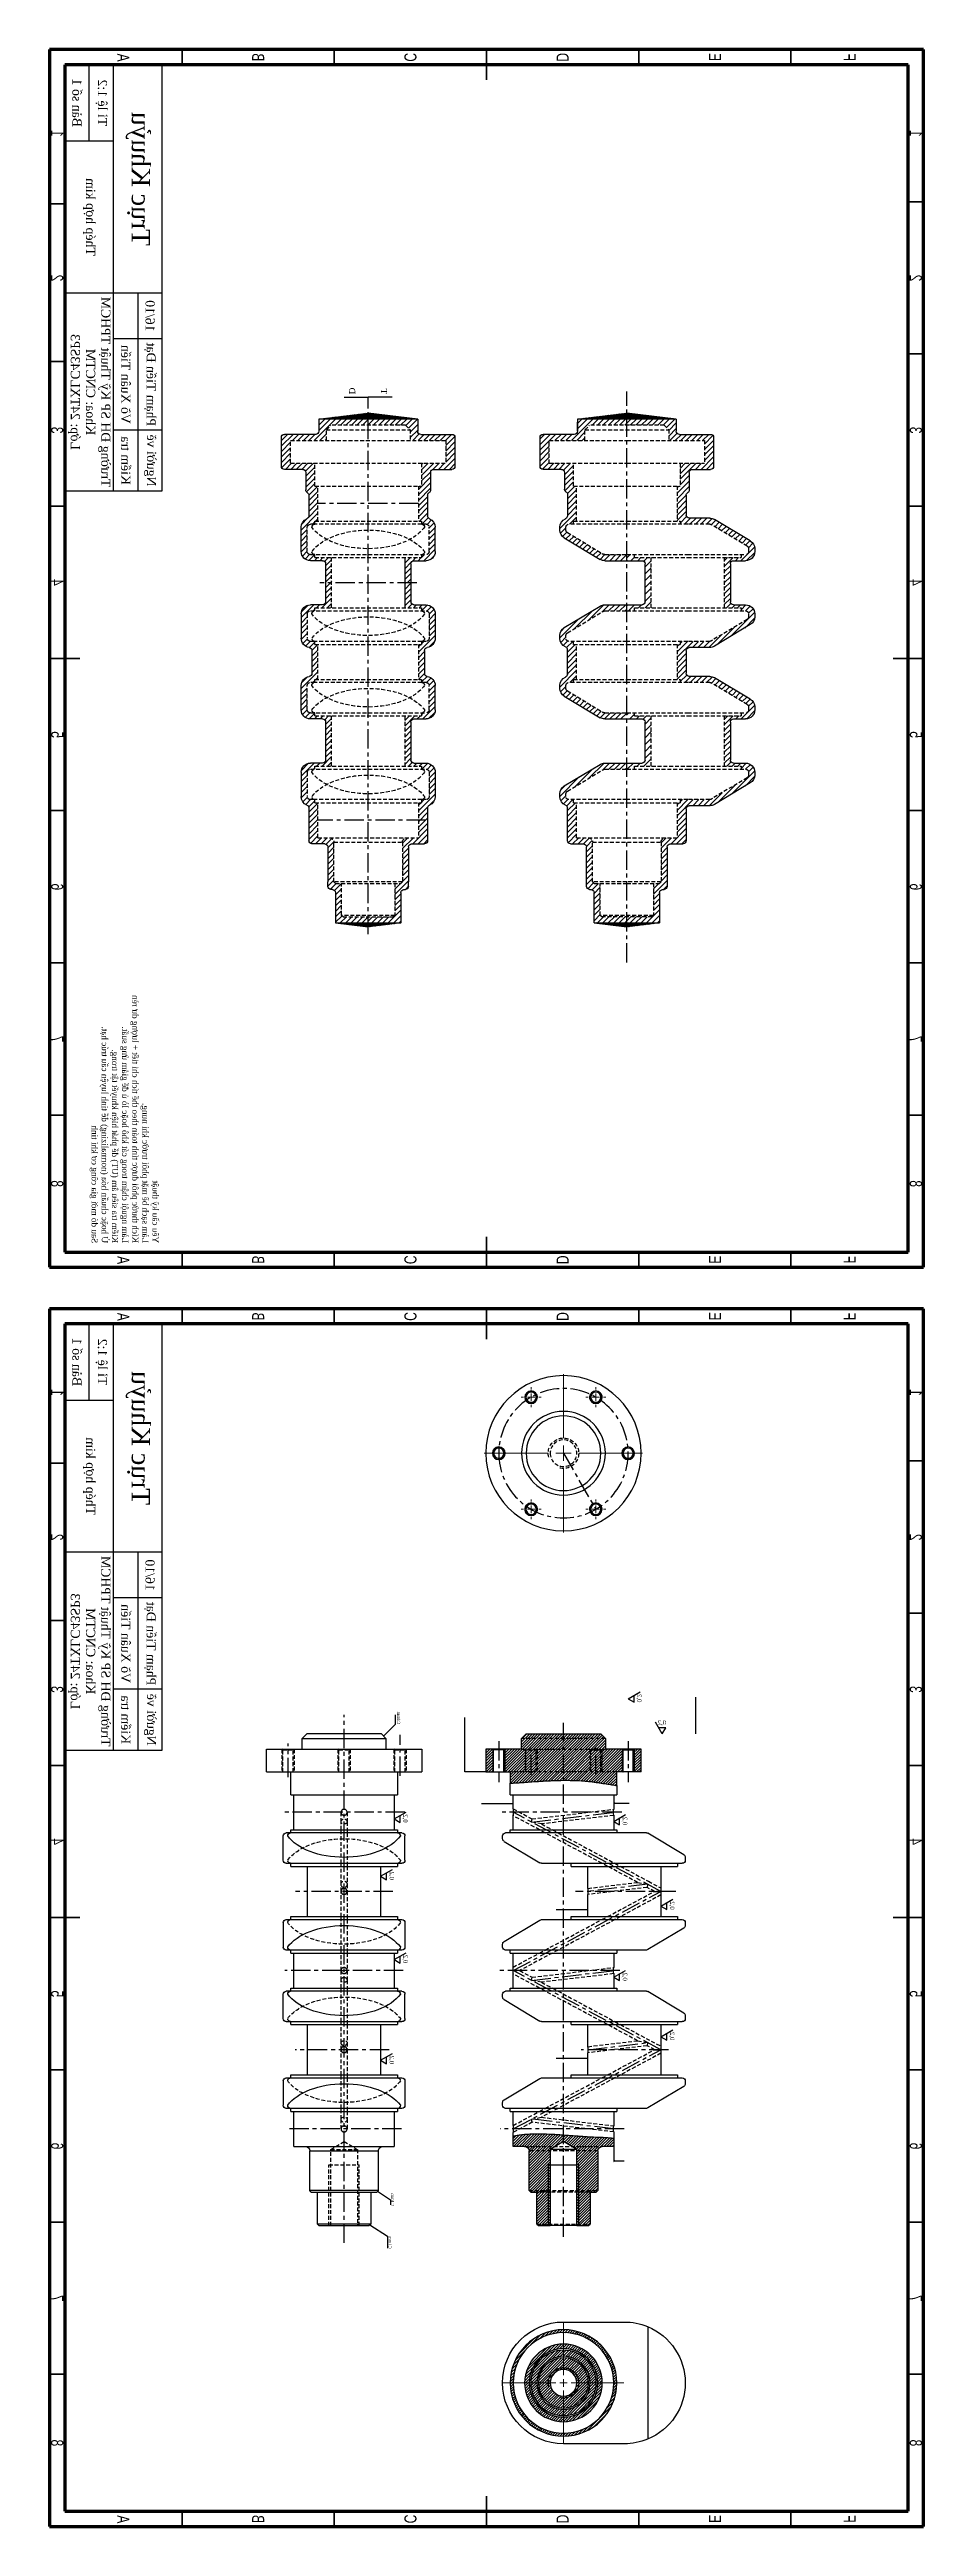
# Model space of a CAD drawing. Header units: millimetres. Extents: x 0 to 287, y 923 to 1737.
import ezdxf

# ---------------------------------------------------------------- set-up
doc = ezdxf.new("R2010")
doc.units = ezdxf.units.MM
doc.linetypes.add('CENTER', pattern=[10.16, 6.35, -1.27, 1.27, -1.27])
doc.linetypes.add('HIDDEN', pattern=[1.905, 1.27, -0.635])
for name, color, linetype, lineweight in [('Chu ky hieu', 7, 'Continuous', 25), ('FORMAT', 7, 'Continuous', 30), ('Net khuat', 6, 'HIDDEN', 25), ('Net lien', 5, 'Continuous', 25), ('Net tam', 10, 'CENTER', 25)]:
    doc.layers.add(name, color=color, linetype=linetype, lineweight=lineweight)
doc.layers.add('Net ky hieu', color=2, linetype='Continuous')
doc.styles.add('SLDTEXTSTYLE0', font='TXT', dxfattribs={"width": 0.75})
doc.styles.add('TCVN', font='times.ttf', dxfattribs={"height": 1})
doc.dimstyles.new('TCVN', dxfattribs={"dimtxt": 1, "dimasz": 0.8, "dimexe": 1, "dimexo": 1, "dimgap": 0.5, "dimtad": 1, "dimtoh": 1, "dimlfac": 2, "dimzin": 1, "dimdsep": 46, "dimtxsty": 'TCVN', "dimcen": 2.5, "dimclrd": 190, "dimclre": 190, "dimclrt": 140, "dimazin": 0, "dimtfac": 1, "dimtmove": 0, "dimatfit": 3, "dimfxl": 1, "dimtolj": 1, "dimtzin": 1, "dimlwd": 25, "dimlwe": 25, "dimarcsym": 0})
pattern_1 = [(135, (1681.22006, -241.297), (-0.4490128, -0.4490128), [])]
pattern_2 = [(135, (1638.20055, 900.7748), (-0.4490128, -0.4490128), [])]
pattern_3 = [(135, (-1638.2005, 409.8527), (-0.8980256, -0.8980256), [])]
pattern_4 = [(135, (1638.20055, 409.85273), (-0.224506403, -0.224506403), []), (225, (1638.20055, 409.85273), (0.224506403, -0.224506403), [])]

msp = doc.modelspace()

# ---------------------------------------------------------------- texts
at = {"color": 7, "linetype": 'Continuous', "lineweight": 0, "extrusion": (0, 0, -1), "char_height": 3.97, "attachment_point": 2, "text_direction": (0, 1, 0), "style": 'SLDTEXTSTYLE0'}
for s, insert in [('A', (26.23, 1734.14)), ('B', (70.53, 1734.27)), ('C', (120.53, 1734.26)), ('D', (170.53, 1734.25)), ('E', (220.53, 1734.31)), ('F', (264.78, 1734.26)), ('1', (4.53, 1709.26)), ('1', (286.53, 1709.26)), ('2', (4.53, 1661.76)), ('2', (286.53, 1661.76)), ('3', (4.53, 1611.76)), ('3', (286.53, 1611.76)), ('4', (4.53, 1561.76)), ('4', (286.53, 1561.76)), ('5', (4.53, 1511.76)), ('5', (286.53, 1511.76)), ('6', (4.53, 1461.76)), ('6', (286.53, 1461.76)), ('7', (4.53, 1411.76)), ('7', (286.53, 1411.76)), ('8', (4.53, 1364.26)), ('8', (286.53, 1364.26)), ('A', (26.23, 1339.14)), ('B', (70.53, 1339.27)), ('C', (120.53, 1339.26)), ('D', (170.53, 1339.25)), ('E', (220.53, 1339.31)), ('F', (264.78, 1339.26)), ('A', (26.23, 1320.52)), ('B', (70.53, 1320.65)), ('C', (120.53, 1320.64)), ('D', (170.53, 1320.63)), ('E', (220.53, 1320.69)), ('F', (264.78, 1320.64)), ('1', (4.53, 1295.64)), ('1', (286.53, 1295.64)), ('2', (4.53, 1248.14)), ('2', (286.53, 1248.14)), ('3', (4.53, 1198.14)), ('3', (286.53, 1198.14)), ('4', (4.53, 1148.14)), ('4', (286.53, 1148.14)), ('5', (4.53, 1098.14)), ('5', (286.53, 1098.14)), ('6', (4.53, 1048.14)), ('6', (286.53, 1048.14)), ('7', (4.53, 998.14)), ('7', (286.53, 998.14)), ('8', (4.53, 950.64)), ('8', (286.53, 950.64)), ('A', (26.23, 925.52)), ('B', (70.53, 925.65)), ('C', (120.53, 925.64)), ('D', (170.53, 925.63)), ('E', (220.53, 925.69)), ('F', (264.78, 925.64))]:
    msp.add_mtext(s, dxfattribs=dict(at, insert=insert))
at = {"layer": 'FORMAT', "extrusion": (0, 0, -1), "attachment_point": 5, "text_direction": (0, 1, 0), "style": 'TCVN'}
for s, insert, char_height, width in [('{\\fTimes New Roman|b0|i0|c163|p18;Bản số }1', (9.04, 1719.3), 3, 25), ('{\\fTimes New Roman|b0|i0|c163|p18;Tỉ lệ 1:}2', (17.04, 1719.3), 3, 25), ('{\\fTimes New Roman|b0|i0|c163|p18;Trục Khuỷu}', (29.04, 1694.3), 6, 75), ('{\\fTimes New Roman|b0|i0|c163|p18;Thép hợp kim}', (13.04, 1681.8), 3, 50), ('{\\fTimes New Roman|b0|i0|c163|p18;Trường ĐH SP Kỹ Thuật TPHCM\\PKhoa: CNCTM\\PLớp: 24TXLC43SP3}', (13.04, 1624.3), 3, 65), ('16/10', (33.04, 1649.3), 3, 15), ('{\\fTimes New Roman|b0|i0|c163|p18;Võ Xuân Tiến}', (25.04, 1626.8), 3, 30), ('{\\fTimes New Roman|b0|i0|c163|p18;Phạm Tiến Đạt}', (33.04, 1626.8), 3, 30), ('K{\\fTimes New Roman|b0|i0|c163|p18;iểm tra}', (25.04, 1601.8), 3, 20), ('Ng{\\fTimes New Roman|b0|i0|c163|p18;ười vẽ}', (33.04, 1601.8), 3, 20), ('{\\fTimes New Roman|b0|i0|c163|p18;Bản số }1', (9.04, 1305.68), 3, 25), ('{\\fTimes New Roman|b0|i0|c163|p18;Tỉ lệ 1:}2', (17.04, 1305.68), 3, 25), ('{\\fTimes New Roman|b0|i0|c163|p18;Trục Khuỷu}', (29.04, 1280.68), 6, 75), ('{\\fTimes New Roman|b0|i0|c163|p18;Thép hợp kim}', (13.04, 1268.18), 3, 50), ('{\\fTimes New Roman|b0|i0|c163|p18;Trường ĐH SP Kỹ Thuật TPHCM\\PKhoa: CNCTM\\PLớp: 24TXLC43SP3}', (13.04, 1210.68), 3, 65), ('16/10', (33.04, 1235.68), 3, 15), ('{\\fTimes New Roman|b0|i0|c163|p18;Võ Xuân Tiến}', (25.04, 1213.18), 3, 30), ('{\\fTimes New Roman|b0|i0|c163|p18;Phạm Tiến Đạt}', (33.04, 1213.18), 3, 30), ('K{\\fTimes New Roman|b0|i0|c163|p18;iểm tra}', (25.04, 1188.18), 3, 20), ('Ng{\\fTimes New Roman|b0|i0|c163|p18;ười vẽ}', (33.04, 1188.18), 3, 20)]:
    msp.add_mtext(s, dxfattribs=dict(at, insert=insert, char_height=char_height, width=width))
at = {"layer": 'FORMAT', "color": 140, "extrusion": (0, 0, -1), "char_height": 2, "width": 4.5756, "attachment_point": 1, "text_direction": (0, 1, 0), "style": 'TCVN'}
for s, insert in [('D', (100.43, 1623.56)), ('T', (110.91, 1623.56))]:
    msp.add_mtext(s, dxfattribs=dict(at, insert=insert))
at = {"layer": 'FORMAT', "extrusion": (0, 0, -1), "char_height": 1.45, "attachment_point": 1, "style": 'TCVN'}
for insert, text_direction in [((194.51, 1193.86), (0, 1, 0)), ((202.51, 1187.97), (-1, 0, 0)), ((117.7, 1154.36), (0, 1, 0)), ((189.76, 1153.55), (0, 1, 0)), ((113.2, 1135.54), (0, 1, 0)), ((205.26, 1125.76), (0, 1, 0)), ((117.7, 1108.19), (0, 1, 0)), ((189.76, 1102.4), (0, 1, 0)), ((205.26, 1082.84), (0, 1, 0)), ((113.2, 1075.08), (0, 1, 0))]:
    msp.add_mtext_dynamic_manual_height_columns('{\\C140;0,2}', width=1.791, gutter_width=2.25, heights=[0], dxfattribs=dict(at, insert=insert, text_direction=text_direction))
at = {"layer": 'Net ky hieu', "extrusion": (0, 0, -1), "attachment_point": 1, "text_direction": (0, 1, 0), "style": 'TCVN'}
for s, insert, char_height, width in [('{\\fTimes New Roman|b0|i0|c163|p18;Yêu cầu kỹ thuật}\\PLàm sạch bề mặt phôi trước khi nung.^JKích thước phôi được tính toán theo thể tích chi tiết + lượng dư rèn\\PLàm nguội chậm trong cát khô hoặc lò ủ để giảm ứng suất.^JKiểm tra siêu âm (UT) để phát hiện khuyết tật trong.^JỦ hoặc chuẩn hóa (normalizing) để tinh luyện cấu trúc hạt.^JSau đó mới gia công cơ khí tinh', (35.87, 1344.72), 2, 117.7904), ('{\\C140;C4mm}', (115.19, 1186.69), 1, 3.1237)]:
    msp.add_mtext(s, dxfattribs=dict(at, insert=insert, char_height=char_height, width=width))
at = {"layer": 'Net ky hieu', "color": 140, "extrusion": (0, 0, -1), "char_height": 1, "width": 5.1017, "attachment_point": 1, "text_direction": (0, 1, 0), "style": 'TCVN'}
for insert in [(113.2, 1028.44), (112.36, 1014.42)]:
    msp.add_mtext('C1mm', dxfattribs=dict(at, insert=insert))

# ---------------------------------------------------------------- blocks, each defined once
blk = doc.blocks.new('SW_CENTERMARKSYMBOL_0')
at = {"color": 0, "linetype": 'Continuous', "lineweight": 18}
for p, q in [((0, 5), (0, 26)), ((-5, 0), (-26, 0)), ((0, 0), (-2.5, 0)), ((0, 0), (0, 2.5)), ((0, 0), (0, -2.5)), ((0, 0), (2.5, 0)), ((5, 0), (26, 0)), ((0, -5), (0, -26))]:
    blk.add_line(p, q, dxfattribs=at)
blk = doc.blocks.new('SW_CENTERMARKSYMBOL_2')
at = {"color": 0, "linetype": 'Continuous', "lineweight": 18}
for p, q in [((-2.5, 0), (-3.25, 0)), ((0, 0), (-1.25, 0)), ((0, 2.5), (0, 3.25)), ((0, 0), (0, 1.25)), ((0, 0), (0, -1.25)), ((0, 0), (1.25, 0)), ((2.5, 0), (3.25, 0)), ((0, -2.5), (0, -3.25))]:
    blk.add_line(p, q, dxfattribs=at)
blk = doc.blocks.new('SW_CENTERMARKSYMBOL_3')
at = {"color": 0, "linetype": 'Continuous', "lineweight": 18}
for p, q in [((-2.5, 0), (-3.25, 0)), ((0, 0), (-1.25, 0)), ((0, 2.5), (0, 3.25)), ((0, 0), (0, 1.25)), ((0, 0), (0, -1.25)), ((0, 0), (1.25, 0)), ((2.5, 0), (3.25, 0)), ((0, -2.5), (0, -3.25))]:
    blk.add_line(p, q, dxfattribs=at)
blk = doc.blocks.new('SW_CENTERMARKSYMBOL_4')
at = {"color": 0, "linetype": 'Continuous', "lineweight": 18}
for p, q in [((-2.5, 0), (-3.25, 0)), ((0, 0), (-1.25, 0)), ((0, 2.5), (0, 3.25)), ((0, 0), (0, 1.25)), ((0, 0), (0, -1.25)), ((0, 0), (1.25, 0)), ((2.5, 0), (3.25, 0)), ((0, -2.5), (0, -3.25))]:
    blk.add_line(p, q, dxfattribs=at)
blk = doc.blocks.new('SW_CENTERMARKSYMBOL_8')
at = {"color": 0, "linetype": 'Continuous', "lineweight": 18}
for p, q in [((0, 2.5), (0, 19.875)), ((-2.5, 0), (-19.875, 0)), ((0, 0), (-1.25, 0)), ((0, 0), (0, 1.25)), ((0, 0), (0, -1.25)), ((0, 0), (1.25, 0)), ((2.5, 0), (19.875, 0)), ((0, -2.5), (0, -19.875))]:
    blk.add_line(p, q, dxfattribs=at)
blk = doc.blocks.new('*U41')
at = {"layer": 'FORMAT', "extrusion": (0, 0, -1)}
blk.add_circle((0, 0), 1.69, dxfattribs=at)
at = {"layer": 'Net lien', "extrusion": (0, 0, -1)}
blk.add_arc((0, 0), 2, 180, 90, dxfattribs=at)
blk = doc.blocks.new('*U42')
at = {"layer": 'Net tam', "color": 0, "linetype": 'ByBlock', "lineweight": -2, "transparency": 16777216}
for p, rotation in [((427.58, 779.67), 120), ((448.83, 779.67), 60.00000000000005), ((416.96, 761.27), 180), ((427.58, 742.87), 240), ((448.83, 742.87), 300.0000000000001)]:
    blk.add_blockref('*U41', p, dxfattribs=dict(at, rotation=rotation))
blk.add_blockref('*U41', (459.46, 761.27), dxfattribs=at)
blk = doc.blocks.new('*U44')
at = {"layer": 'FORMAT', "extrusion": (0, 0, -1)}
blk.add_circle((0, 0), 2.06, dxfattribs=at)
blk = doc.blocks.new('*U45')
at = {"layer": 'Net lien', "color": 0, "linetype": 'ByBlock', "lineweight": -2, "transparency": 16777216}
for p, rotation in [((427.58, 779.67), 120), ((448.83, 779.67), 59.99999999999996), ((416.96, 761.27), 180), ((427.58, 742.87), 240), ((448.83, 742.87), 300.0000000000001)]:
    blk.add_blockref('*U44', p, dxfattribs=dict(at, rotation=rotation))
blk.add_blockref('*U44', (459.46, 761.27), dxfattribs=at)
blk = doc.blocks.new('rugosità')
at = {"layer": 'Net ky hieu'}
for p, q in [((0, 0), (-1.6, 2.7)), ((-1.6, 2.7), (1.6, 2.7)), ((0, 0), (3.1, 5.4))]:
    blk.add_line(p, q, dxfattribs=at)

# ---------------------------------------------------------------- hatches: boundary and pattern name
at = {"layer": 'Net lien', "extrusion": (0, 0, -1)}
h = msp.add_hatch(dxfattribs=at)
h.set_pattern_fill('ANSI31', color=3, scale=0.4)
h.set_pattern_definition(pattern_3)
h.paths.add_polyline_path([(-92.69, 1569.9), (-92.69, 1561.65), (-90.69, 1561.65), (-90.69, 1567.9, -0.414214), (-89.69, 1568.9), (-85.69, 1568.9, 0.414214), (-82.69, 1571.9), (-82.69, 1579.9, 0.305615), (-84.57, 1582.68, -0.305615), (-85.19, 1583.6), (-85.19, 1590.4, -0.267949), (-84.69, 1591.26, 0.267949), (-84.19, 1592.13), (-84.19, 1597.9, -0.414214), (-83.19, 1598.9), (-77.19, 1598.9, 0.414214), (-76.19, 1599.9), (-76.19, 1609.4, 0.414214), (-77.19, 1610.4), (-87.44, 1610.4, -0.414214), (-88.44, 1611.4), (-88.44, 1615.4), (-104.69, 1615.4), (-104.69, 1613.4), (-92.44, 1613.4), (-90.94, 1611.9), (-90.94, 1608.4), (-79.19, 1608.4), (-79.19, 1600.9), (-87.19, 1600.9), (-87.19, 1593.4), (-88.19, 1593.4), (-88.19, 1581.9), (-87.19, 1581.9), (-87.19, 1580.9), (-87.12, 1580.9), (-85.69, 1580.9, -0.414214), (-84.69, 1579.9), (-84.69, 1571.9, -0.414214), (-85.69, 1570.9), (-87.19, 1570.9), (-87.19, 1569.9)])
h = msp.add_hatch(dxfattribs=at)
h.set_pattern_fill('ANSI37', color=3, scale=0.1)
h.set_pattern_definition(pattern_4)
h.paths.add_polyline_path([(-120.94, 1615.4), (-104.69, 1615.4), (-104.69, 1617.39)])
h.paths.add_polyline_path([(-104.69, 1617.39), (-104.69, 1615.4), (-88.44, 1615.4)])
h.paths.add_polyline_path([(-104.69, 1449.9), (-104.69, 1448.58), (-93.94, 1449.9)])
h.paths.add_polyline_path([(-115.44, 1449.9), (-104.69, 1448.58), (-104.69, 1449.9)])
h = msp.add_hatch(dxfattribs=at)
h.set_pattern_fill('ANSI31', color=3, scale=0.4)
h.set_pattern_definition(pattern_3)
h.paths.add_polyline_path([(-120.94, 1615.4), (-120.94, 1611.4, -0.414214), (-121.94, 1610.4), (-132.19, 1610.4, 0.414214), (-133.19, 1609.4), (-133.19, 1599.9, 0.414214), (-132.19, 1598.9), (-126.19, 1598.9, -0.414214), (-125.19, 1597.9), (-125.19, 1592.13, 0.267949), (-124.69, 1591.26, -0.267949), (-124.19, 1590.4), (-124.19, 1583.6, -0.305615), (-124.82, 1582.68, 0.305615), (-126.69, 1579.9), (-126.69, 1571.9, 0.414214), (-123.69, 1568.9), (-119.69, 1568.9, -0.414214), (-118.69, 1567.9), (-118.69, 1561.65), (-116.69, 1561.65), (-116.69, 1569.9), (-122.19, 1569.9), (-122.19, 1570.9), (-123.69, 1570.9, -0.414214), (-124.69, 1571.9), (-124.69, 1579.9, -0.414214), (-123.69, 1580.9), (-122.27, 1580.9), (-122.19, 1580.9), (-122.19, 1581.9), (-121.19, 1581.9), (-121.19, 1593.4), (-122.19, 1593.4), (-122.19, 1600.9), (-130.19, 1600.9), (-130.19, 1608.4), (-118.44, 1608.4), (-118.44, 1611.9), (-116.94, 1613.4), (-104.69, 1613.4), (-104.69, 1615.4)])
h = msp.add_hatch(dxfattribs=at)
h.set_pattern_fill('ANSI31', color=3, scale=0.4)
h.set_pattern_definition(pattern_3)
h.paths.add_polyline_path([(-172.13, 1600.9), (-172.13, 1593.4), (-173.13, 1593.4), (-173.13, 1581.9), (-172.13, 1581.9), (-172.13, 1580.9), (-170.63, 1580.9, -0.414214), (-169.63, 1579.9), (-169.63, 1578.96, -0.263447), (-170.12, 1578.11), (-181.89, 1571.04, -0.135933), (-182.41, 1570.9), (-189.63, 1570.9), (-189.63, 1568.9), (-182.41, 1568.9, 0.135933), (-180.86, 1569.32), (-169.09, 1576.39, 0.263447), (-167.63, 1578.96), (-167.63, 1579.9, 0.305615), (-169.51, 1582.68, -0.305615), (-170.13, 1583.6), (-170.13, 1590.66, -0.267949), (-169.63, 1591.53, 0.267949), (-169.13, 1592.4), (-169.13, 1597.9, -0.414214), (-168.13, 1598.9), (-162.13, 1598.9, 0.414214), (-161.13, 1599.9), (-161.13, 1609.4, 0.414214), (-162.13, 1610.4), (-172.38, 1610.4, -0.414214), (-173.38, 1611.4), (-173.38, 1615.4), (-189.63, 1615.4), (-189.63, 1613.4), (-177.38, 1613.4), (-175.88, 1611.9), (-175.88, 1608.4), (-164.13, 1608.4), (-164.13, 1600.9)])
h.paths.add_polyline_path([(-215.13, 1600.9), (-215.13, 1608.4), (-203.38, 1608.4), (-203.38, 1611.9), (-201.88, 1613.4), (-189.63, 1613.4), (-189.63, 1615.4), (-205.88, 1615.4), (-205.88, 1611.4, -0.414214), (-206.88, 1610.4), (-217.13, 1610.4, 0.414214), (-218.13, 1609.4), (-218.13, 1599.9, 0.414214), (-217.13, 1598.9), (-211.13, 1598.9, -0.414214), (-210.13, 1597.9), (-210.13, 1592.13, 0.267949), (-209.63, 1591.26, -0.267949), (-209.13, 1590.4), (-209.13, 1583.9, -0.414214), (-210.13, 1582.9), (-216.85, 1582.9, 0.135933), (-218.4, 1582.47), (-230.17, 1575.4, 0.263447), (-231.63, 1572.83), (-231.63, 1571.9, 0.414214), (-228.63, 1568.9), (-224.63, 1568.9, -0.414214), (-223.63, 1567.9), (-223.63, 1555.4, -0.414214), (-224.63, 1554.4), (-228.63, 1554.4, 0.414214), (-231.63, 1551.4), (-231.63, 1550.46, 0.263447), (-230.17, 1547.89), (-218.4, 1540.82, 0.135933), (-216.85, 1540.4), (-210.13, 1540.4, -0.414214), (-209.13, 1539.4), (-209.13, 1531.9, -0.414214), (-210.13, 1530.9), (-216.85, 1530.9, 0.135933), (-218.4, 1530.47), (-230.17, 1523.4, 0.263447), (-231.63, 1520.83), (-231.63, 1519.9, 0.414214), (-228.63, 1516.9), (-224.63, 1516.9, -0.414214), (-223.63, 1515.9), (-223.63, 1503.4, -0.414214), (-224.63, 1502.4), (-228.63, 1502.4, 0.414214), (-231.63, 1499.4), (-231.63, 1498.46, 0.263447), (-230.17, 1495.89), (-218.4, 1488.82, 0.135933), (-216.85, 1488.4), (-210.13, 1488.4, -0.414214), (-209.13, 1487.4), (-209.13, 1476.9, 0.414214), (-208.13, 1475.9), (-203.88, 1475.9, -0.414214), (-202.88, 1474.9), (-202.88, 1461.9, 0.414214), (-201.88, 1460.9), (-201.38, 1460.9, -0.414214), (-200.38, 1459.9), (-200.38, 1449.9), (-189.63, 1449.9), (-189.63, 1451.9), (-197.88, 1451.9), (-198.38, 1452.4), (-198.38, 1462.9), (-200.38, 1462.9), (-200.88, 1463.4), (-200.88, 1476.4, 0.414214), (-202.38, 1477.9), (-206.13, 1477.9), (-206.13, 1489.4), (-207.13, 1489.4), (-207.13, 1490.4), (-209.63, 1490.4), (-216.85, 1490.4, -0.135933), (-217.37, 1490.54), (-229.14, 1497.61, -0.263447), (-229.63, 1498.46), (-229.63, 1499.4, -0.414214), (-228.63, 1500.4), (-227.13, 1500.4), (-227.13, 1501.4), (-221.63, 1501.4), (-221.63, 1517.9), (-227.13, 1517.9), (-227.13, 1518.9), (-228.63, 1518.9, -0.414214), (-229.63, 1519.9), (-229.63, 1520.83, -0.263447), (-229.14, 1521.69), (-217.37, 1528.75, -0.135933), (-216.85, 1528.9), (-209.63, 1528.9), (-207.13, 1528.9), (-207.13, 1529.9), (-206.13, 1529.9), (-206.13, 1541.4), (-207.13, 1541.4), (-207.13, 1542.4), (-209.63, 1542.4), (-216.85, 1542.4, -0.135933), (-217.37, 1542.54), (-229.14, 1549.61, -0.263447), (-229.63, 1550.46), (-229.63, 1551.4, -0.414214), (-228.63, 1552.4), (-227.13, 1552.4), (-227.13, 1553.4), (-221.63, 1553.4), (-221.63, 1569.9), (-227.13, 1569.9), (-227.13, 1570.9), (-228.63, 1570.9, -0.414214), (-229.63, 1571.9), (-229.63, 1572.83, -0.263447), (-229.14, 1573.69), (-217.37, 1580.75, -0.135933), (-216.85, 1580.9), (-209.63, 1580.9), (-207.13, 1580.9), (-207.13, 1581.9), (-206.13, 1581.9), (-206.13, 1593.4), (-207.13, 1593.4), (-207.13, 1600.9)])
h.paths.add_polyline_path([(-172.13, 1542.4), (-172.13, 1541.4), (-173.13, 1541.4), (-173.13, 1529.9), (-172.13, 1529.9), (-172.13, 1528.9), (-170.63, 1528.9, -0.414214), (-169.63, 1527.9), (-169.63, 1526.96, -0.263447), (-170.12, 1526.11), (-181.89, 1519.04, -0.135933), (-182.41, 1518.9), (-189.63, 1518.9), (-189.63, 1516.9), (-182.41, 1516.9, 0.135933), (-180.86, 1517.32), (-169.09, 1524.39, 0.263447), (-167.63, 1526.96), (-167.63, 1527.9, 0.305615), (-169.51, 1530.68, -0.305615), (-170.13, 1531.6), (-170.13, 1539.69, -0.305615), (-169.51, 1540.62, 0.305615), (-167.63, 1543.4), (-167.63, 1544.33, 0.263447), (-169.09, 1546.9), (-180.86, 1553.97, 0.135933), (-182.41, 1554.4), (-189.63, 1554.4), (-189.63, 1552.4), (-182.41, 1552.4, -0.135933), (-181.89, 1552.25), (-170.12, 1545.19, -0.263447), (-169.63, 1544.33), (-169.63, 1543.4, -0.414214), (-170.63, 1542.4)])
h.paths.add_polyline_path([(-169.09, 1494.9), (-180.86, 1501.97, 0.135933), (-182.41, 1502.4), (-189.63, 1502.4), (-189.63, 1500.4), (-182.41, 1500.4, -0.135933), (-181.89, 1500.25), (-170.12, 1493.19, -0.263447), (-169.63, 1492.33), (-169.63, 1491.4, -0.414214), (-170.63, 1490.4), (-172.13, 1490.4), (-172.13, 1489.4), (-173.13, 1489.4), (-173.13, 1477.9), (-176.88, 1477.9, 0.414214), (-178.38, 1476.4), (-178.38, 1463.4), (-178.88, 1462.9), (-180.88, 1462.9), (-180.88, 1452.4), (-181.38, 1451.9), (-189.63, 1451.9), (-189.63, 1449.9), (-178.88, 1449.9), (-178.88, 1459.9, -0.414214), (-177.88, 1460.9), (-177.38, 1460.9, 0.414214), (-176.38, 1461.9), (-176.38, 1474.9, -0.414214), (-175.38, 1475.9), (-171.13, 1475.9, 0.414214), (-170.13, 1476.9), (-170.13, 1487.69, -0.305615), (-169.51, 1488.62, 0.305615), (-167.63, 1491.4), (-167.63, 1492.33, 0.263447)])
h = msp.add_hatch(dxfattribs=at)
h.set_pattern_fill('ANSI37', color=3, scale=0.1)
h.set_pattern_definition(pattern_4)
h.paths.add_polyline_path([(-205.88, 1615.4), (-189.63, 1615.4), (-189.63, 1617.39)])
h.paths.add_polyline_path([(-189.63, 1617.39), (-189.63, 1615.4), (-173.38, 1615.4)])
h.paths.add_polyline_path([(-200.38, 1449.9), (-189.63, 1448.58), (-189.63, 1449.9)])
h.paths.add_polyline_path([(-189.63, 1449.9), (-189.63, 1448.58), (-178.88, 1449.9)])
h = msp.add_hatch(dxfattribs=at)
h.set_pattern_fill('ANSI31', color=3, scale=0.5)
h.set_pattern_definition([(135, (-1724.9451, -136.7348), (-1.122532, -1.122532), [])])
h.paths.add_polyline_path([(-194.63, 1554.4, -0.414214), (-195.63, 1555.4), (-195.63, 1567.9, -0.414214), (-194.63, 1568.9), (-189.63, 1568.9), (-189.63, 1570.9), (-192.13, 1570.9), (-192.13, 1569.9), (-197.63, 1569.9), (-197.63, 1553.4), (-192.13, 1553.4), (-192.13, 1552.4), (-189.63, 1552.4), (-189.63, 1554.4)])
h = msp.add_hatch(dxfattribs=at)
h.set_pattern_fill('ANSI31', color=3, scale=0.4)
h.set_pattern_definition(pattern_3)
h.paths.add_polyline_path([(-104.69, 1451.9), (-104.69, 1449.9), (-93.94, 1449.9), (-93.94, 1459.9, -0.414214), (-92.94, 1460.9), (-92.44, 1460.9, 0.414214), (-91.44, 1461.9), (-91.44, 1463.4), (-91.44, 1474.9, -0.414214), (-90.44, 1475.9), (-86.19, 1475.9, 0.414214), (-85.19, 1476.9), (-85.19, 1487.69, -0.305615), (-84.57, 1488.61, 0.305615), (-82.69, 1491.4), (-82.69, 1499.4, 0.414214), (-85.69, 1502.4), (-89.69, 1502.4, -0.414214), (-90.69, 1503.4), (-90.69, 1515.9, -0.414214), (-89.69, 1516.9), (-85.69, 1516.9, 0.414214), (-82.69, 1519.9), (-82.69, 1527.9, 0.377964), (-85.32, 1530.87, -0.377964), (-86.19, 1531.86), (-86.19, 1539.43, -0.377964), (-85.32, 1540.42, 0.377964), (-82.69, 1543.4), (-82.69, 1551.4, 0.414214), (-85.69, 1554.4), (-89.69, 1554.4, -0.414214), (-90.69, 1555.4), (-90.69, 1561.65), (-92.69, 1561.65), (-92.69, 1553.4), (-87.19, 1553.4), (-87.19, 1552.4), (-85.69, 1552.4, -0.414214), (-84.69, 1551.4), (-84.69, 1543.4, -0.414214), (-85.69, 1542.4), (-87.12, 1542.4), (-87.19, 1542.4), (-87.19, 1541.4), (-88.19, 1541.4), (-88.19, 1529.9), (-87.19, 1529.9), (-87.19, 1528.9), (-87.12, 1528.9), (-85.69, 1528.9, -0.414214), (-84.69, 1527.9), (-84.69, 1519.9, -0.414214), (-85.69, 1518.9), (-87.19, 1518.9), (-87.19, 1517.9), (-92.69, 1517.9), (-92.69, 1501.4), (-87.19, 1501.4), (-87.19, 1500.4), (-85.69, 1500.4, -0.414214), (-84.69, 1499.4), (-84.69, 1491.4, -0.414214), (-85.69, 1490.4), (-87.12, 1490.4), (-87.19, 1490.4), (-87.19, 1489.4), (-88.19, 1489.4), (-88.19, 1477.9), (-91.94, 1477.9, 0.414214), (-93.44, 1476.4), (-93.44, 1463.4), (-93.94, 1462.9), (-95.94, 1462.9), (-95.94, 1452.4), (-96.44, 1451.9)])
h = msp.add_hatch(dxfattribs=at)
h.set_pattern_fill('ANSI31', color=3, scale=0.4)
h.set_pattern_definition([(135, (1638.2005, 409.8527), (-0.8980256, -0.8980256), [])])
h.paths.add_polyline_path([(-118.69, 1561.65), (-118.69, 1555.4, -0.414214), (-119.69, 1554.4), (-123.69, 1554.4, 0.414214), (-126.69, 1551.4), (-126.69, 1543.4, 0.377964), (-124.07, 1540.42, -0.377964), (-123.19, 1539.43), (-123.19, 1531.86, -0.377964), (-124.07, 1530.87, 0.377964), (-126.69, 1527.9), (-126.69, 1519.9, 0.414214), (-123.69, 1516.9), (-119.69, 1516.9, -0.414214), (-118.69, 1515.9), (-118.69, 1503.4, -0.414214), (-119.69, 1502.4), (-123.69, 1502.4, 0.414214), (-126.69, 1499.4), (-126.69, 1491.4, 0.305615), (-124.82, 1488.61, -0.305615), (-124.19, 1487.69), (-124.19, 1476.9, 0.414214), (-123.19, 1475.9), (-118.94, 1475.9, -0.414214), (-117.94, 1474.9), (-117.94, 1463.4), (-117.94, 1461.9, 0.414214), (-116.94, 1460.9), (-116.44, 1460.9, -0.414214), (-115.44, 1459.9), (-115.44, 1449.9), (-104.69, 1449.9), (-104.69, 1451.9), (-112.94, 1451.9), (-113.44, 1452.4), (-113.44, 1462.9), (-115.44, 1462.9), (-115.94, 1463.4), (-115.94, 1476.4, 0.414214), (-117.44, 1477.9), (-121.19, 1477.9), (-121.19, 1489.4), (-122.19, 1489.4), (-122.19, 1490.4), (-122.27, 1490.4), (-123.69, 1490.4, -0.414214), (-124.69, 1491.4), (-124.69, 1499.4, -0.414214), (-123.69, 1500.4), (-122.19, 1500.4), (-122.19, 1501.4), (-116.69, 1501.4), (-116.69, 1517.9), (-122.19, 1517.9), (-122.19, 1518.9), (-123.69, 1518.9, -0.414214), (-124.69, 1519.9), (-124.69, 1527.9, -0.414214), (-123.69, 1528.9), (-122.27, 1528.9), (-122.19, 1528.9), (-122.19, 1529.9), (-121.19, 1529.9), (-121.19, 1541.4), (-122.19, 1541.4), (-122.19, 1542.4), (-122.27, 1542.4), (-123.69, 1542.4, -0.414214), (-124.69, 1543.4), (-124.69, 1551.4, -0.414214), (-123.69, 1552.4), (-122.19, 1552.4), (-122.19, 1553.4), (-116.69, 1553.4), (-116.69, 1561.65)])
h = msp.add_hatch(dxfattribs=at)
h.set_pattern_fill('ANSI31', color=3, scale=0.5)
h.set_pattern_definition([(135, (1638.2005, 417.7854), (-1.122532, -1.122532), [])])
h.paths.add_polyline_path([(-189.63, 1500.4), (-189.63, 1502.4), (-194.63, 1502.4, -0.414214), (-195.63, 1503.4), (-195.63, 1515.9, -0.414214), (-194.63, 1516.9), (-189.63, 1516.9), (-189.63, 1518.9), (-192.13, 1518.9), (-192.13, 1517.9), (-197.63, 1517.9), (-197.63, 1501.4), (-192.13, 1501.4), (-192.13, 1500.4)])
h = msp.add_hatch(dxfattribs=at)
h.set_pattern_fill('ANSI31', color=3, scale=0.2)
h.set_pattern_definition(pattern_2)
edge = h.paths.add_edge_path()
edge.add_line((-186.32, 1171.02), (-186.32, 1166.57))
edge.add_spline(control_points=[(-186.32, 1166.57), (-186.32, 1166.57), (-186.29, 1166.57), (-186.21, 1166.58), (-186.17, 1166.59), (-186.08, 1166.6), (-186.03, 1166.61), (-185.75, 1166.65), (-185.42, 1166.7), (-184.87, 1166.79), (-184.76, 1166.81), (-184.51, 1166.85), (-184.38, 1166.87), (-183.97, 1166.93), (-183.68, 1166.98), (-182.73, 1167.13), (-182.01, 1167.25), (-180.99, 1167.41), (-180.78, 1167.44), (-180.36, 1167.5), (-180.14, 1167.53), (-179.48, 1167.63), (-179.02, 1167.69), (-178.08, 1167.81), (-177.59, 1167.87), (-176.58, 1167.97), (-176.06, 1168.02), (-174.47, 1168.14), (-173.38, 1168.2), (-171.98, 1168.25), (-171.69, 1168.25), (-171.13, 1168.26), (-170.84, 1168.27), (-169.98, 1168.28), (-169.4, 1168.28), (-168.83, 1168.27), (-168.82, 1168.27), (-168.82, 1168.27)], knot_values=[0.499801, 0.499801, 0.499801, 0.499801, 0.53104, 0.53104, 0.546665, 0.546665, 0.56229, 0.56229, 0.62479, 0.62479, 0.640415, 0.640415, 0.65604, 0.65604, 0.68729, 0.68729, 0.74979, 0.74979, 0.765415, 0.765415, 0.78104, 0.78104, 0.81229, 0.81229, 0.84354, 0.84354, 0.87479, 0.87479, 0.93729, 0.93729, 0.952915, 0.952915, 0.96854, 0.96854, 0.99979, 0.99979, 0.999989, 0.999989, 0.999989, 0.999989], degree=3, periodic=0)
edge.add_line((-168.82, 1168.27), (-168.82, 1171.02))
edge.add_line((-168.82, 1171.02), (-186.32, 1171.02))
edge = h.paths.add_edge_path()
edge.add_line((-168.82, 1171.02), (-168.82, 1168.27))
edge.add_spline(control_points=[(-168.82, 1168.27), (-167.68, 1168.26), (-166.55, 1168.23), (-165.14, 1168.18), (-164.86, 1168.17), (-164.3, 1168.14), (-164.02, 1168.13), (-163.2, 1168.09), (-162.66, 1168.06), (-161.61, 1168), (-161.09, 1167.97), (-160.33, 1167.92), (-160.08, 1167.9), (-159.59, 1167.87), (-159.34, 1167.85), (-158.15, 1167.77), (-157.27, 1167.71), (-156.05, 1167.62), (-155.67, 1167.59), (-155.12, 1167.56), (-154.94, 1167.54), (-154.6, 1167.52), (-154.43, 1167.51), (-153.64, 1167.45), (-153.1, 1167.42), (-152.44, 1167.38), (-152.24, 1167.36), (-151.91, 1167.34), (-151.77, 1167.34), (-151.43, 1167.32), (-151.32, 1167.31), (-151.32, 1167.31)], knot_values=[0.000011, 0.000011, 0.000011, 0.000011, 0.062312, 0.062312, 0.077937, 0.077937, 0.093562, 0.093562, 0.124812, 0.124812, 0.156062, 0.156062, 0.171687, 0.171687, 0.187312, 0.187312, 0.249812, 0.249812, 0.281062, 0.281062, 0.296687, 0.296687, 0.312312, 0.312312, 0.374812, 0.374812, 0.406062, 0.406062, 0.437312, 0.437312, 0.499801, 0.499801, 0.499801, 0.499801], degree=3, periodic=0)
edge.add_line((-151.32, 1167.31), (-151.32, 1171.02))
edge.add_line((-151.32, 1171.02), (-168.82, 1171.02))
h.paths.add_polyline_path([(-177.38, 1178.52), (-177.45, 1178.48), (-177.45, 1171.02), (-168.82, 1171.02), (-168.82, 1178.52)])
h.paths.add_polyline_path([(-168.82, 1178.52), (-168.82, 1171.02), (-160.2, 1171.02), (-160.2, 1178.48), (-160.26, 1178.52)])
h.paths.add_polyline_path([(-182.57, 1182.02), (-182.57, 1178.52), (-168.82, 1178.52), (-168.82, 1182.02)])
h.paths.add_polyline_path([(-168.82, 1182.02), (-168.82, 1178.52), (-160.26, 1178.52), (-155.07, 1178.52), (-155.07, 1182.02)])
h.paths.add_polyline_path([(-181.07, 1183.52), (-182.57, 1182.02), (-168.82, 1182.02), (-168.82, 1183.52)])
h.paths.add_polyline_path([(-168.82, 1183.52), (-168.82, 1182.02), (-155.07, 1182.02), (-156.57, 1183.52)])
h.paths.add_polyline_path([(-194.32, 1178.52), (-194.32, 1171.02), (-192.07, 1171.02), (-192.07, 1178.48), (-192.13, 1178.52), (-192.32, 1178.52)])
h.paths.add_polyline_path([(-192.07, 1178.48), (-192.07, 1171.02), (-191.76, 1171.02), (-191.76, 1178.27)])
h.paths.add_polyline_path([(-188.38, 1178.27), (-188.38, 1171.02), (-188.07, 1171.02), (-188.07, 1178.48)])
h.paths.add_polyline_path([(-187.82, 1178.52), (-188.01, 1178.52), (-188.07, 1178.48), (-188.07, 1171.02), (-186.32, 1171.02), (-181.45, 1171.02), (-181.45, 1178.48), (-181.51, 1178.52), (-182.57, 1178.52)])
h.paths.add_polyline_path([(-181.45, 1178.48), (-181.45, 1171.02), (-181.13, 1171.02), (-181.13, 1178.27)])
h.paths.add_polyline_path([(-181.13, 1178.27), (-181.13, 1171.02), (-179.45, 1171.02), (-179.45, 1178.27)])
h.paths.add_polyline_path([(-181.51, 1178.52), (-181.45, 1178.48), (-181.13, 1178.27), (-179.45, 1178.27), (-179.45, 1178.52)])
h.paths.add_polyline_path([(-179.45, 1178.27), (-179.45, 1171.02), (-177.76, 1171.02), (-177.76, 1178.27)])
h.paths.add_polyline_path([(-179.45, 1178.52), (-179.45, 1178.27), (-177.76, 1178.27), (-177.38, 1178.52)])
h.paths.add_polyline_path([(-177.76, 1178.27), (-177.76, 1171.02), (-177.45, 1171.02), (-177.45, 1178.48)])
h.paths.add_polyline_path([(-155.07, 1178.52), (-156.13, 1178.52), (-156.2, 1178.48), (-156.2, 1171.02), (-151.32, 1171.02), (-151.32, 1171.02), (-149.57, 1171.02), (-149.57, 1178.48), (-149.63, 1178.52), (-149.82, 1178.52)])
h.paths.add_polyline_path([(-159.88, 1178.27), (-159.88, 1171.02), (-158.2, 1171.02), (-158.2, 1178.27)])
h.paths.add_polyline_path([(-160.2, 1178.48), (-160.2, 1171.02), (-159.88, 1171.02), (-159.88, 1178.27)])
h.paths.add_polyline_path([(-156.51, 1178.27), (-156.51, 1171.02), (-156.2, 1171.02), (-156.2, 1178.48)])
h.paths.add_polyline_path([(-158.2, 1178.27), (-158.2, 1171.02), (-156.51, 1171.02), (-156.51, 1178.27)])
h.paths.add_polyline_path([(-149.57, 1178.48), (-149.57, 1171.02), (-149.26, 1171.02), (-149.26, 1178.27)])
h.paths.add_polyline_path([(-145.32, 1178.52), (-145.51, 1178.52), (-145.57, 1178.48), (-145.57, 1171.02), (-143.32, 1171.02), (-143.32, 1178.52)])
h.paths.add_polyline_path([(-145.88, 1178.27), (-145.88, 1171.02), (-145.57, 1171.02), (-145.57, 1178.48)])
h = msp.add_hatch(dxfattribs=at)
h.set_pattern_fill('ANSI31', color=3, scale=0.2)
h.set_pattern_definition(pattern_2)
h.paths.add_polyline_path([(-164.45, 1042.02), (-164.45, 1033.52), (-163.82, 1033.52), (-163.82, 1042.02)])
h.paths.add_polyline_path([(-166.11, 1048.02), (-164.45, 1047.02), (-164.45, 1046.52), (-157.57, 1046.52, -0.414214), (-156.07, 1048.02)])
edge = h.paths.add_edge_path()
edge.add_spline(control_points=[(-162.54, 1052.04), (-163.54, 1052.01), (-164.56, 1051.97), (-165.87, 1051.9), (-166.14, 1051.88), (-166.67, 1051.85), (-166.94, 1051.83), (-167.75, 1051.78), (-168.29, 1051.74), (-168.82, 1051.71)], knot_values=[0.500225, 0.500225, 0.500225, 0.500225, 0.562314, 0.562314, 0.577939, 0.577939, 0.593564, 0.593564, 0.624589, 0.624589, 0.624589, 0.624589], degree=3, periodic=0)
edge.add_line((-168.82, 1051.71), (-168.82, 1049.65))
edge.add_line((-168.82, 1049.65), (-166.11, 1048.02))
edge.add_line((-166.11, 1048.02), (-156.07, 1048.02))
edge.add_line((-156.07, 1048.02), (-152.32, 1048.02))
edge.add_line((-152.32, 1048.02), (-152.32, 1051.29))
edge.add_spline(control_points=[(-152.32, 1051.29), (-152.32, 1051.29), (-152.35, 1051.3), (-152.43, 1051.32), (-152.46, 1051.33), (-152.54, 1051.35), (-152.59, 1051.36), (-152.64, 1051.37)], knot_values=[0.937648, 0.937648, 0.937648, 0.937648, 0.968898, 0.968898, 0.984523, 0.984523, 1, 1, 1, 1], degree=3, periodic=0)
edge.add_spline(control_points=[(-152.64, 1051.37), (-152.64, 1051.37), (-152.64, 1051.37), (-152.85, 1051.42), (-153.17, 1051.49), (-153.68, 1051.58), (-153.79, 1051.6), (-154.03, 1051.64), (-154.15, 1051.66), (-154.53, 1051.72), (-154.81, 1051.75), (-155.1, 1051.79)], knot_values=[0.812723, 0.812723, 0.812723, 0.812723, 0.812871, 0.812871, 0.875371, 0.875371, 0.890996, 0.890996, 0.906621, 0.906621, 0.937648, 0.937648, 0.937648, 0.937648], degree=3, periodic=0)
edge.add_spline(control_points=[(-155.1, 1051.79), (-155.1, 1051.79), (-155.11, 1051.79), (-155.71, 1051.86), (-156.39, 1051.93), (-157.16, 1051.97), (-157.16, 1051.97), (-157.16, 1051.97)], knot_values=[0.749995, 0.749995, 0.749995, 0.749995, 0.750218, 0.750218, 0.812718, 0.812718, 0.812723, 0.812723, 0.812723, 0.812723], degree=3, periodic=0)
edge.add_spline(control_points=[(-157.16, 1051.97), (-157.93, 1052.02), (-158.76, 1052.05), (-160.11, 1052.07), (-160.57, 1052.07), (-161.29, 1052.06), (-161.53, 1052.06), (-162.02, 1052.05), (-162.27, 1052.04), (-162.53, 1052.04), (-162.53, 1052.04), (-162.54, 1052.04)], knot_values=[0.624589, 0.624589, 0.624589, 0.624589, 0.687084, 0.687084, 0.718334, 0.718334, 0.733959, 0.733959, 0.749584, 0.749584, 0.749995, 0.749995, 0.749995, 0.749995], degree=3, periodic=0)
h = msp.add_hatch(dxfattribs=at)
h.set_pattern_fill('ANSI31', color=3, scale=0.2)
h.set_pattern_definition(pattern_2)
edge = h.paths.add_edge_path()
edge.add_spline(control_points=[(-168.82, 1051.71), (-168.82, 1051.71), (-168.83, 1051.71), (-169.91, 1051.63), (-170.97, 1051.54), (-172.3, 1051.44), (-172.57, 1051.42), (-173.09, 1051.38), (-173.36, 1051.36), (-174.13, 1051.3), (-174.63, 1051.26), (-175.63, 1051.19), (-176.11, 1051.16), (-176.83, 1051.12), (-177.06, 1051.1), (-177.53, 1051.08), (-177.76, 1051.07), (-178.87, 1051.01), (-179.69, 1050.98), (-180.44, 1050.95)], knot_values=[0.25117, 0.25117, 0.25117, 0.25117, 0.251395, 0.251395, 0.313895, 0.313895, 0.32952, 0.32952, 0.345145, 0.345145, 0.376395, 0.376395, 0.407645, 0.407645, 0.42327, 0.42327, 0.438895, 0.438895, 0.500225, 0.500225, 0.500225, 0.500225], degree=3, periodic=0)
edge.add_spline(control_points=[(-180.44, 1050.95), (-180.45, 1050.95), (-180.47, 1050.95), (-180.86, 1050.94), (-181.23, 1050.92), (-181.74, 1050.9), (-181.91, 1050.89), (-182.23, 1050.87), (-182.39, 1050.86), (-183.14, 1050.82), (-183.65, 1050.77), (-184.27, 1050.71), (-184.45, 1050.69), (-184.77, 1050.66), (-184.9, 1050.64), (-185.21, 1050.6), (-185.32, 1050.58), (-185.32, 1050.58)], knot_values=[0.000011, 0.000011, 0.000011, 0.000011, 0.001181, 0.001181, 0.032431, 0.032431, 0.048056, 0.048056, 0.063681, 0.063681, 0.126181, 0.126181, 0.157431, 0.157431, 0.188681, 0.188681, 0.25117, 0.25117, 0.25117, 0.25117], degree=3, periodic=0)
edge.add_line((-185.32, 1050.58), (-185.32, 1048.02))
edge.add_line((-185.32, 1048.02), (-181.57, 1048.02))
edge.add_line((-181.57, 1048.02), (-171.53, 1048.02))
edge.add_line((-171.53, 1048.02), (-168.82, 1049.65))
edge.add_line((-168.82, 1049.65), (-168.82, 1051.71))
h.paths.add_polyline_path([(-180.07, 1046.52), (-180.07, 1033.52), (-173.82, 1033.52), (-173.82, 1042.02), (-173.2, 1042.02), (-173.2, 1046.52)])
h.paths.add_polyline_path([(-181.57, 1048.02, -0.414214), (-180.07, 1046.52), (-173.2, 1046.52), (-173.2, 1047.02), (-171.53, 1048.02)])
h.paths.add_polyline_path([(-177.57, 1033.02), (-177.57, 1022.52), (-173.82, 1022.52), (-173.82, 1033.02)])
h.paths.add_polyline_path([(-180.07, 1033.52), (-179.57, 1033.02), (-177.57, 1033.02), (-173.82, 1033.02), (-173.82, 1033.52)])
h.paths.add_polyline_path([(-177.57, 1022.52), (-177.07, 1022.02), (-173.82, 1022.02), (-173.82, 1022.52)])
h.paths.add_polyline_path([(-173.82, 1022.52), (-173.82, 1022.02), (-173.2, 1022.02), (-173.2, 1022.52)])
h.paths.add_polyline_path([(-173.82, 1033.02), (-173.82, 1022.52), (-173.2, 1022.52), (-173.2, 1033.02)])
h.paths.add_polyline_path([(-173.82, 1042.02), (-173.82, 1033.52), (-173.2, 1033.52), (-173.2, 1042.02)], flags=17)
h.paths.add_polyline_path([(-173.82, 1033.52), (-173.82, 1033.02), (-173.2, 1033.02), (-173.2, 1033.52)])
h.paths.add_polyline_path([(-164.45, 1022.52), (-164.45, 1022.02), (-163.82, 1022.02), (-163.82, 1022.52)])
h.paths.add_polyline_path([(-163.82, 1022.52), (-163.82, 1022.02), (-160.57, 1022.02), (-160.07, 1022.52)])
h.paths.add_polyline_path([(-163.82, 1033.02), (-163.82, 1022.52), (-160.07, 1022.52), (-160.07, 1033.02)])
h.paths.add_polyline_path([(-164.45, 1033.02), (-164.45, 1022.52), (-163.82, 1022.52), (-163.82, 1033.02)])
h.paths.add_polyline_path([(-164.45, 1033.52), (-164.45, 1033.02), (-163.82, 1033.02), (-163.82, 1033.52)])
h.paths.add_polyline_path([(-163.82, 1033.52), (-163.82, 1033.02), (-160.07, 1033.02), (-158.07, 1033.02), (-157.57, 1033.52)])
h.paths.add_polyline_path([(-164.45, 1046.52), (-164.45, 1042.02), (-163.82, 1042.02), (-163.82, 1033.52), (-157.57, 1033.52), (-157.57, 1046.52)])
h = msp.add_hatch(dxfattribs=at)
h.set_pattern_fill('ANSI31', color=3, scale=0.2)
h.set_pattern_definition(pattern_1)
h.paths.add_polyline_path([(-168.82, 987.84), (-168.82, 986.84, -0.414214), (-152.32, 970.34), (-151.32, 970.34, 0.414214)])
h.paths.add_polyline_path([(-186.32, 970.34), (-185.32, 970.34, -0.414214), (-168.82, 986.84), (-168.82, 987.84, 0.414214)])
h.paths.add_polyline_path([(-185.32, 970.34), (-186.32, 970.34, 0.414214), (-168.82, 952.84), (-168.82, 953.84, -0.414214)])
h.paths.add_polyline_path([(-168.82, 953.84), (-168.82, 952.84, 0.414214), (-151.32, 970.34), (-152.32, 970.34, -0.414214)])
h = msp.add_hatch(dxfattribs=at)
h.set_pattern_fill('ANSI31', color=3, scale=0.2)
h.set_pattern_definition(pattern_1)
h.paths.add_polyline_path([(-168.82, 983.09), (-168.82, 981.59, -0.414214), (-157.57, 970.34), (-156.07, 970.34, 0.414214)])
h.paths.add_polyline_path([(-181.57, 970.34), (-180.07, 970.34, -0.414214), (-168.82, 981.59), (-168.82, 983.09, 0.414214)])
h.paths.add_polyline_path([(-180.07, 970.34), (-181.57, 970.34, 0.414214), (-168.82, 957.59), (-168.82, 959.09, -0.414214)])
h.paths.add_polyline_path([(-168.82, 959.09), (-168.82, 957.59, 0.414214), (-156.07, 970.34), (-157.57, 970.34, -0.414214)])
h = msp.add_hatch(dxfattribs=at)
h.set_pattern_fill('ANSI31', color=3, scale=0.2)
h.set_pattern_definition(pattern_1)
h.paths.add_polyline_path([(-168.82, 981.09), (-168.82, 979.09, -0.414214), (-160.07, 970.34), (-158.07, 970.34, 0.414214)])
h.paths.add_polyline_path([(-179.57, 970.34), (-177.57, 970.34, -0.414214), (-168.82, 979.09), (-168.82, 981.09, 0.414214)])
h.paths.add_polyline_path([(-179.57, 970.34, 0.414214), (-168.82, 959.59), (-168.82, 961.59, -0.414214), (-177.57, 970.34)])
h.paths.add_polyline_path([(-168.82, 961.59), (-168.82, 959.59, 0.414214), (-158.07, 970.34), (-160.07, 970.34, -0.414214)])
h.paths.add_polyline_path([(-164.45, 970.34, -0.414214), (-168.82, 965.97), (-168.82, 962.09, 0.414214), (-160.57, 970.34)], flags=17)
h.paths.add_polyline_path([(-168.82, 978.59), (-168.82, 975.34, -0.414214), (-163.82, 970.34), (-160.57, 970.34, 0.414214)], flags=17)
h.paths.add_polyline_path([(-177.07, 970.34), (-173.82, 970.34, -0.414214), (-168.82, 975.34), (-168.82, 978.59, 0.414214)], flags=17)
h.paths.add_polyline_path([(-177.07, 970.34, 0.414214), (-168.82, 962.09), (-168.82, 965.34, -0.414214), (-173.82, 970.34)], flags=17)
h.paths.add_polyline_path([(-173.2, 970.34), (-173.82, 970.34, 0.414214), (-168.82, 965.34), (-168.82, 965.97, -0.414214)], flags=16)
h.paths.add_polyline_path([(-173.82, 970.34), (-173.2, 970.34, -0.414214), (-168.82, 974.72), (-168.82, 975.34, 0.414214)], flags=16)
h.paths.add_polyline_path([(-168.82, 975.34), (-168.82, 974.72, -0.414214), (-164.45, 970.34), (-163.82, 970.34, 0.414214)], flags=16)

# ---------------------------------------------------------------- linework, layer by layer
at = {"color": 7, "linetype": 'Continuous', "lineweight": 70, "extrusion": (0, 0, -1)}
for p, q in [((287.04, 1736.8), (0.04, 1736.8)), ((0.04, 1736.8), (0.04, 1336.8)), ((287.04, 1336.8), (287.04, 1736.8)), ((282.04, 1731.8), (5.04, 1731.8)), ((5.04, 1731.8), (5.04, 1341.8)), ((282.04, 1341.8), (282.04, 1731.8)), ((0.04, 1336.8), (287.04, 1336.8)), ((5.04, 1341.8), (282.04, 1341.8)), ((287.04, 1323.18), (0.04, 1323.18)), ((0.04, 1323.18), (0.04, 923.18)), ((282.04, 1318.18), (5.04, 1318.18)), ((5.04, 1318.18), (5.04, 928.18)), ((282.04, 928.18), (282.04, 1318.18)), ((287.04, 923.18), (287.04, 1323.18)), ((5.04, 928.18), (282.04, 928.18)), ((0.04, 923.18), (287.04, 923.18))]:
    msp.add_line(p, q, dxfattribs=at)
at = {"color": 7, "linetype": 'Continuous', "lineweight": 35, "extrusion": (0, 0, -1)}
for p, q in [((43.54, 1731.8), (43.54, 1736.8)), ((93.54, 1731.8), (93.54, 1736.8)), ((143.54, 1736.8), (143.54, 1726.8)), ((143.54, 1731.8), (143.54, 1736.8)), ((193.54, 1731.8), (193.54, 1736.8)), ((243.54, 1731.8), (243.54, 1736.8)), ((5.04, 1686.09), (0.04, 1686.09)), ((282.04, 1686.8), (287.04, 1686.8)), ((282.04, 1636.8), (287.04, 1636.8)), ((5.04, 1634.35), (0.04, 1634.35)), ((5.04, 1586.8), (0.04, 1586.8)), ((282.04, 1586.8), (287.04, 1586.8)), ((0.04, 1536.8), (10.04, 1536.8)), ((5.04, 1536.8), (0.04, 1536.8)), ((287.04, 1536.8), (277.04, 1536.8)), ((282.04, 1536.8), (287.04, 1536.8)), ((5.04, 1486.8), (0.04, 1486.8)), ((282.04, 1486.8), (287.04, 1486.8)), ((5.04, 1436.8), (0.04, 1436.8)), ((282.04, 1436.8), (287.04, 1436.8)), ((5.04, 1386.8), (0.04, 1386.8)), ((282.04, 1386.8), (287.04, 1386.8)), ((143.54, 1336.8), (143.54, 1346.8)), ((43.54, 1341.8), (43.54, 1336.8)), ((93.54, 1341.8), (93.54, 1336.8)), ((143.54, 1341.8), (143.54, 1336.8)), ((193.54, 1341.8), (193.54, 1336.8)), ((243.54, 1341.8), (243.54, 1336.8)), ((43.54, 1318.18), (43.54, 1323.18)), ((93.54, 1318.18), (93.54, 1323.18)), ((143.54, 1323.18), (143.54, 1313.18)), ((143.54, 1318.18), (143.54, 1323.18)), ((193.54, 1318.18), (193.54, 1323.18)), ((243.54, 1318.18), (243.54, 1323.18)), ((5.04, 1272.47), (0.04, 1272.47)), ((282.04, 1273.18), (287.04, 1273.18)), ((5.04, 1220.73), (0.04, 1220.73)), ((282.04, 1223.18), (287.04, 1223.18)), ((5.04, 1173.18), (0.04, 1173.18)), ((282.04, 1173.18), (287.04, 1173.18)), ((0.04, 1123.18), (10.04, 1123.18)), ((5.04, 1123.18), (0.04, 1123.18)), ((287.04, 1123.18), (277.04, 1123.18)), ((282.04, 1123.18), (287.04, 1123.18)), ((5.04, 1073.18), (0.04, 1073.18)), ((282.04, 1073.18), (287.04, 1073.18)), ((5.04, 1023.18), (0.04, 1023.18)), ((282.04, 1023.18), (287.04, 1023.18)), ((5.04, 973.18), (0.04, 973.18)), ((282.04, 973.18), (287.04, 973.18)), ((43.54, 928.18), (43.54, 923.18)), ((93.54, 928.18), (93.54, 923.18)), ((143.54, 923.18), (143.54, 933.18)), ((143.54, 928.18), (143.54, 923.18)), ((193.54, 928.18), (193.54, 923.18)), ((243.54, 928.18), (243.54, 923.18))]:
    msp.add_line(p, q, dxfattribs=at)
at = {"extrusion": (0, 0, -1)}
for p, q in [((88.44, 1615.4), (104.69, 1617.39)), ((120.94, 1615.4), (104.69, 1617.39)), ((173.38, 1615.4), (189.63, 1617.39)), ((205.88, 1615.4), (189.63, 1617.39)), ((93.94, 1449.9), (104.69, 1448.58)), ((115.44, 1449.9), (104.69, 1448.58)), ((178.88, 1449.9), (189.63, 1448.58)), ((200.38, 1449.9), (189.63, 1448.58))]:
    msp.add_line(p, q, dxfattribs=at)
at = {"color": 7, "linetype": 'Continuous', "lineweight": 25, "extrusion": (0, 0, -1)}
msp.add_circle((-168.82, 970.34), 4.38, dxfattribs=at)
at = {"layer": 'FORMAT', "extrusion": (0, 0, -1)}
for p, q in [((13.04, 1706.8), (13.04, 1731.8)), ((21.04, 1591.8), (21.04, 1731.8)), ((37.04, 1656.8), (37.04, 1731.8)), ((5.04, 1706.8), (21.04, 1706.8)), ((21.04, 1656.8), (5.04, 1656.8)), ((37.04, 1656.8), (21.04, 1656.8)), ((29.04, 1656.8), (29.04, 1591.8)), ((37.04, 1641.8), (21.04, 1641.8)), ((37.04, 1611.8), (21.04, 1611.8)), ((173.38, 1615.4), (173.38, 1611.4)), ((205.88, 1615.4), (173.38, 1615.4)), ((173.38, 1611.4), (173.38, 1614.4)), ((205.88, 1615.4), (205.88, 1611.4)), ((76.19, 1599.9), (76.19, 1609.4)), ((133.19, 1609.4), (133.19, 1599.9)), ((161.13, 1599.9), (161.13, 1609.4)), ((172.38, 1610.4), (162.13, 1610.4)), ((206.88, 1610.4), (217.13, 1610.4)), ((218.13, 1609.4), (218.13, 1599.9)), ((168.13, 1598.9), (162.13, 1598.9)), ((169.13, 1597.9), (169.13, 1592.4)), ((210.13, 1597.9), (210.13, 1592.13)), ((211.13, 1598.9), (217.13, 1598.9)), ((170.13, 1590.66), (170.13, 1583.6)), ((209.13, 1590.4), (209.13, 1583.9)), ((167.63, 1578.96), (167.63, 1579.9)), ((216.85, 1582.9), (210.13, 1582.9)), ((230.17, 1575.4), (218.4, 1582.47)), ((169.09, 1576.39), (180.86, 1569.32)), ((231.63, 1572.83), (231.63, 1571.9)), ((182.41, 1568.9), (189.63, 1568.9)), ((189.63, 1568.9), (194.63, 1568.9)), ((195.63, 1555.4), (195.63, 1567.9)), ((223.63, 1567.9), (223.63, 1555.4)), ((224.63, 1568.9), (228.63, 1568.9)), ((182.41, 1554.4), (189.63, 1554.4)), ((189.63, 1554.4), (194.63, 1554.4)), ((224.63, 1554.4), (228.63, 1554.4)), ((169.09, 1546.9), (180.86, 1553.97)), ((230.17, 1547.89), (218.4, 1540.82)), ((231.63, 1551.4), (231.63, 1550.46)), ((167.63, 1543.4), (167.63, 1544.33)), ((170.13, 1531.6), (170.13, 1539.69)), ((209.13, 1539.4), (209.13, 1531.9)), ((216.85, 1540.4), (210.13, 1540.4)), ((216.85, 1530.9), (210.13, 1530.9)), ((230.17, 1523.4), (218.4, 1530.47)), ((167.63, 1526.96), (167.63, 1527.9)), ((169.09, 1524.39), (180.86, 1517.32)), ((182.41, 1516.9), (189.63, 1516.9)), ((189.63, 1516.9), (194.63, 1516.9)), ((195.63, 1503.4), (195.63, 1515.9)), ((223.63, 1515.9), (223.63, 1503.4)), ((224.63, 1516.9), (228.63, 1516.9)), ((231.63, 1520.83), (231.63, 1519.9)), ((169.09, 1494.9), (180.86, 1501.97)), ((182.41, 1502.4), (189.63, 1502.4)), ((189.63, 1502.4), (194.63, 1502.4)), ((224.63, 1502.4), (228.63, 1502.4)), ((231.63, 1499.4), (231.63, 1498.46)), ((167.63, 1491.4), (167.63, 1492.33)), ((230.17, 1495.89), (218.4, 1488.82)), ((170.13, 1476.9), (170.13, 1487.69)), ((209.13, 1487.4), (209.13, 1476.9)), ((216.85, 1488.4), (210.13, 1488.4)), ((171.13, 1475.9), (175.38, 1475.9)), ((176.38, 1461.9), (176.38, 1474.9)), ((202.88, 1474.9), (202.88, 1461.9)), ((203.88, 1475.9), (208.13, 1475.9)), ((91.44, 1461.9), (91.44, 1463.4)), ((92.94, 1460.9), (92.44, 1460.9)), ((116.44, 1460.9), (116.94, 1460.9)), ((117.94, 1461.9), (117.94, 1463.4)), ((177.38, 1460.9), (177.88, 1460.9)), ((178.88, 1449.9), (178.88, 1459.9)), ((200.38, 1459.9), (200.38, 1449.9)), ((201.38, 1460.9), (201.88, 1460.9)), ((178.88, 1449.9), (189.63, 1449.9)), ((189.63, 1449.9), (200.38, 1449.9)), ((13.04, 1293.18), (13.04, 1318.18)), ((21.04, 1178.18), (21.04, 1318.18)), ((37.04, 1243.18), (37.04, 1318.18)), ((5.04, 1293.18), (21.04, 1293.18)), ((21.04, 1243.18), (5.04, 1243.18)), ((37.04, 1243.18), (21.04, 1243.18)), ((29.04, 1243.18), (29.04, 1178.18)), ((37.04, 1228.18), (21.04, 1228.18)), ((37.04, 1198.18), (21.04, 1198.18)), ((155.07, 1182.02), (156.57, 1183.52)), ((155.07, 1178.52), (155.07, 1182.02)), ((156.57, 1183.52), (181.07, 1183.52)), ((181.07, 1183.52), (182.57, 1182.02)), ((182.57, 1182.02), (182.57, 1178.52)), ((145.32, 1178.52), (143.32, 1178.52)), ((143.32, 1178.52), (143.32, 1171.02)), ((149.82, 1178.52), (145.32, 1178.52)), ((145.88, 1178.27), (145.51, 1178.52)), ((149.26, 1178.27), (145.88, 1178.27)), ((149.26, 1178.27), (149.63, 1178.52)), ((155.07, 1178.52), (149.82, 1178.52)), ((187.82, 1178.52), (182.57, 1178.52)), ((192.32, 1178.52), (187.82, 1178.52)), ((188.38, 1178.27), (188.01, 1178.52)), ((188.38, 1178.27), (191.76, 1178.27)), ((191.76, 1178.27), (192.13, 1178.52)), ((194.32, 1178.52), (192.32, 1178.52)), ((194.32, 1171.02), (194.32, 1178.52)), ((143.32, 1171.02), (151.32, 1171.02)), ((151.32, 1171.02), (151.32, 1167.31)), ((151.32, 1163.52), (151.32, 1167.31)), ((151.32, 1163.52), (168.82, 1163.52)), ((152.32, 1158.91), (152.32, 1163.52)), ((168.82, 1163.52), (186.32, 1163.52)), ((185.32, 1163.52), (185.32, 1158.78)), ((188.07, 1171.02), (186.32, 1171.02)), ((186.32, 1166.57), (186.32, 1171.02)), ((186.32, 1166.57), (186.32, 1163.52)), ((194.32, 1171.02), (188.07, 1171.02)), ((152.32, 1152.02), (152.32, 1156.65)), ((185.32, 1156.78), (185.32, 1152.02)), ((148.82, 1149.09), (148.82, 1150.02)), ((149.31, 1148.23), (161.08, 1141.17)), ((168.82, 1151.02), (149.82, 1151.02)), ((151.32, 1151.02), (151.32, 1152.02)), ((151.32, 1152.02), (168.82, 1152.02)), ((168.82, 1152.02), (186.32, 1152.02)), ((188.82, 1151.02), (168.82, 1151.02)), ((186.32, 1152.02), (186.32, 1151.02)), ((196.04, 1151.02), (188.82, 1151.02)), ((208.33, 1143.81), (196.56, 1150.88)), ((161.6, 1141.02), (168.82, 1141.02)), ((168.82, 1141.02), (188.82, 1141.02)), ((171.32, 1140.02), (171.32, 1141.02)), ((171.32, 1140.02), (188.82, 1140.02)), ((176.82, 1132.77), (176.82, 1140.02)), ((188.82, 1141.02), (207.82, 1141.02)), ((188.82, 1140.02), (206.32, 1140.02)), ((200.82, 1140.02), (200.82, 1132.91)), ((206.32, 1141.02), (206.32, 1140.02)), ((208.82, 1142.96), (208.82, 1142.02)), ((171.32, 1122.52), (171.32, 1123.52)), ((171.32, 1123.52), (188.82, 1123.52)), ((176.82, 1123.52), (176.82, 1130.77)), ((188.82, 1123.52), (206.32, 1123.52)), ((200.82, 1130.64), (200.82, 1123.52)), ((206.32, 1123.52), (206.32, 1122.52)), ((149.31, 1115.31), (161.08, 1122.38)), ((161.6, 1122.52), (168.82, 1122.52)), ((168.82, 1122.52), (188.82, 1122.52)), ((188.82, 1122.52), (207.82, 1122.52)), ((208.33, 1119.73), (196.56, 1112.67)), ((208.82, 1121.52), (208.82, 1120.59)), ((148.82, 1113.52), (148.82, 1114.46)), ((168.82, 1112.52), (149.82, 1112.52)), ((151.32, 1111.52), (151.32, 1112.52)), ((151.32, 1111.52), (168.82, 1111.52)), ((152.32, 1106.9), (152.32, 1111.52)), ((188.82, 1112.52), (168.82, 1112.52)), ((168.82, 1111.52), (186.32, 1111.52)), ((185.32, 1111.52), (185.32, 1106.78)), ((186.32, 1112.52), (186.32, 1111.52)), ((196.04, 1112.52), (188.82, 1112.52)), ((168.82, 1099.02), (149.82, 1099.02)), ((151.32, 1099.02), (151.32, 1100.02)), ((151.32, 1100.02), (168.82, 1100.02)), ((152.32, 1100.02), (152.32, 1104.65)), ((168.82, 1100.02), (186.32, 1100.02)), ((188.82, 1099.02), (168.82, 1099.02)), ((185.32, 1104.78), (185.32, 1100.02)), ((186.32, 1100.02), (186.32, 1099.02)), ((196.04, 1099.02), (188.82, 1099.02)), ((208.33, 1091.81), (196.56, 1098.88)), ((148.82, 1097.08), (148.82, 1098.02)), ((149.31, 1096.23), (161.08, 1089.17)), ((208.82, 1090.96), (208.82, 1090.02)), ((161.6, 1089.02), (168.82, 1089.02)), ((168.82, 1089.02), (188.82, 1089.02)), ((171.32, 1088.02), (171.32, 1089.02)), ((171.32, 1088.02), (188.82, 1088.02)), ((176.82, 1080.77), (176.82, 1088.02)), ((188.82, 1089.02), (207.82, 1089.02)), ((188.82, 1088.02), (206.32, 1088.02)), ((200.82, 1088.02), (200.82, 1080.91)), ((206.32, 1089.02), (206.32, 1088.02)), ((176.82, 1071.52), (176.82, 1078.77)), ((200.82, 1078.64), (200.82, 1071.52)), ((149.31, 1063.31), (161.08, 1070.38)), ((161.6, 1070.52), (168.82, 1070.52)), ((168.82, 1070.52), (188.82, 1070.52)), ((171.32, 1070.52), (171.32, 1071.52)), ((171.32, 1071.52), (188.82, 1071.52)), ((188.82, 1071.52), (206.32, 1071.52)), ((188.82, 1070.52), (207.82, 1070.52)), ((208.33, 1067.73), (196.56, 1060.67)), ((206.32, 1071.52), (206.32, 1070.52)), ((208.82, 1069.52), (208.82, 1068.59)), ((148.82, 1061.52), (148.82, 1062.46)), ((168.82, 1060.52), (149.82, 1060.52)), ((151.32, 1059.52), (151.32, 1060.52)), ((151.32, 1059.52), (168.82, 1059.52)), ((152.32, 1054.9), (152.32, 1059.52)), ((188.82, 1060.52), (168.82, 1060.52)), ((168.82, 1059.52), (186.32, 1059.52)), ((185.32, 1059.52), (185.32, 1054.78)), ((186.32, 1060.52), (186.32, 1059.52)), ((196.04, 1060.52), (188.82, 1060.52)), ((152.32, 1051.29), (152.32, 1052.64)), ((152.32, 1048.02), (152.32, 1051.29)), ((168.82, 1049.65), (164.45, 1047.02)), ((173.2, 1047.02), (168.82, 1049.65)), ((185.32, 1052.78), (185.32, 1050.58)), ((185.32, 1050.58), (185.32, 1048.02)), ((156.07, 1048.02), (152.32, 1048.02)), ((157.57, 1033.52), (157.57, 1046.52)), ((164.45, 1042.02), (163.82, 1042.02)), ((164.45, 1047.02), (164.45, 1022.02)), ((173.2, 1047.02), (164.45, 1047.02)), ((173.2, 1022.02), (173.2, 1047.02)), ((173.82, 1042.02), (173.2, 1042.02)), ((180.07, 1046.52), (180.07, 1033.52)), ((185.32, 1048.02), (181.57, 1048.02)), ((157.57, 1033.52), (158.07, 1033.02)), ((179.57, 1033.02), (180.07, 1033.52)), ((158.07, 1033.02), (160.07, 1033.02)), ((160.07, 1022.52), (160.07, 1033.02)), ((177.57, 1033.02), (177.57, 1022.52)), ((177.57, 1033.02), (179.57, 1033.02)), ((160.07, 1022.52), (160.57, 1022.02)), ((160.57, 1022.02), (164.45, 1022.02)), ((173.2, 1022.02), (164.45, 1022.02)), ((173.2, 1022.02), (177.07, 1022.02)), ((177.07, 1022.02), (177.57, 1022.52))]:
    msp.add_line(p, q, dxfattribs=at)
at = {"layer": 'FORMAT', "linetype": 'Continuous', "extrusion": (0, 0, -1)}
for p, q in [((120.94, 1615.4), (88.44, 1615.4)), ((88.44, 1615.4), (88.44, 1611.4)), ((120.94, 1615.4), (120.94, 1611.4)), ((87.44, 1610.4), (77.19, 1610.4)), ((121.94, 1610.4), (132.19, 1610.4)), ((83.19, 1598.9), (77.19, 1598.9)), ((84.19, 1597.9), (84.19, 1592.13)), ((125.19, 1597.9), (125.19, 1592.13)), ((126.19, 1598.9), (132.19, 1598.9)), ((85.19, 1590.4), (85.19, 1583.6)), ((124.19, 1590.4), (124.19, 1583.6)), ((82.69, 1571.9), (82.69, 1579.9)), ((126.69, 1571.9), (126.69, 1579.9)), ((89.69, 1568.9), (85.69, 1568.9)), ((90.69, 1567.9), (90.69, 1555.4)), ((118.69, 1567.9), (118.69, 1555.4)), ((119.69, 1568.9), (123.69, 1568.9)), ((89.69, 1554.4), (85.69, 1554.4)), ((119.69, 1554.4), (123.69, 1554.4)), ((82.69, 1551.4), (82.69, 1543.4)), ((126.69, 1551.4), (126.69, 1543.4)), ((86.19, 1539.43), (86.19, 1531.86)), ((123.19, 1539.43), (123.19, 1531.86)), ((82.69, 1519.9), (82.69, 1527.9)), ((126.69, 1519.9), (126.69, 1527.9)), ((89.69, 1516.9), (85.69, 1516.9)), ((90.69, 1515.9), (90.69, 1503.4)), ((118.69, 1515.9), (118.69, 1503.4)), ((119.69, 1516.9), (123.69, 1516.9)), ((82.69, 1499.4), (82.69, 1491.4)), ((89.69, 1502.4), (85.69, 1502.4)), ((119.69, 1502.4), (123.69, 1502.4)), ((126.69, 1499.4), (126.69, 1491.4)), ((85.19, 1487.69), (85.19, 1476.9)), ((124.19, 1487.69), (124.19, 1476.9)), ((90.44, 1475.9), (86.19, 1475.9)), ((91.44, 1474.9), (91.44, 1463.4)), ((117.94, 1474.9), (117.94, 1463.4)), ((118.94, 1475.9), (123.19, 1475.9)), ((93.94, 1459.9), (93.94, 1449.9)), ((115.44, 1459.9), (115.44, 1449.9)), ((93.94, 1449.9), (115.44, 1449.9)), ((83.01, 1182.02), (84.51, 1183.52)), ((83.01, 1178.52), (83.01, 1182.02)), ((83.01, 1182.02), (110.51, 1182.02)), ((109.01, 1183.52), (84.51, 1183.52)), ((109.01, 1183.52), (110.51, 1182.02)), ((110.51, 1182.02), (110.51, 1178.52)), ((71.26, 1171.02), (71.26, 1178.52)), ((71.26, 1178.52), (122.26, 1178.52)), ((122.26, 1178.52), (122.26, 1171.02)), ((71.26, 1171.02), (122.26, 1171.02)), ((79.26, 1163.52), (79.26, 1171.02)), ((79.26, 1163.52), (114.26, 1163.52)), ((80.26, 1152.02), (80.26, 1163.52)), ((113.26, 1163.52), (113.26, 1152.02)), ((114.26, 1171.02), (114.26, 1163.52)), ((76.76, 1142.02), (76.76, 1150.02)), ((79.19, 1151.02), (77.76, 1151.02)), ((114.33, 1151.02), (79.19, 1151.02)), ((79.26, 1151.02), (79.26, 1152.02)), ((79.26, 1152.02), (114.26, 1152.02)), ((114.26, 1152.02), (114.26, 1151.02)), ((115.76, 1151.02), (114.33, 1151.02)), ((116.76, 1142.02), (116.76, 1150.02)), ((77.76, 1141.02), (115.76, 1141.02)), ((79.26, 1140.02), (79.26, 1141.02)), ((79.26, 1140.02), (114.26, 1140.02)), ((84.76, 1123.52), (84.76, 1140.02)), ((108.76, 1140.02), (108.76, 1123.52)), ((114.26, 1141.02), (114.26, 1140.02)), ((79.26, 1122.52), (79.26, 1123.52)), ((79.26, 1123.52), (114.26, 1123.52)), ((114.26, 1123.52), (114.26, 1122.52)), ((76.76, 1121.52), (76.76, 1113.52)), ((77.76, 1122.52), (115.76, 1122.52)), ((116.76, 1121.52), (116.76, 1113.52)), ((79.19, 1112.52), (77.76, 1112.52)), ((114.33, 1112.52), (79.19, 1112.52)), ((79.26, 1111.52), (79.26, 1112.52)), ((79.26, 1111.52), (114.26, 1111.52)), ((80.26, 1100.02), (80.26, 1111.52)), ((113.26, 1111.52), (113.26, 1100.02)), ((114.26, 1112.52), (114.26, 1111.52)), ((115.76, 1112.52), (114.33, 1112.52)), ((79.19, 1099.02), (77.76, 1099.02)), ((114.33, 1099.02), (79.19, 1099.02)), ((79.26, 1099.02), (79.26, 1100.02)), ((79.26, 1100.02), (114.26, 1100.02)), ((114.26, 1100.02), (114.26, 1099.02)), ((115.76, 1099.02), (114.33, 1099.02)), ((76.76, 1090.02), (76.76, 1098.02)), ((116.76, 1090.02), (116.76, 1098.02)), ((77.76, 1089.02), (115.76, 1089.02)), ((79.26, 1088.02), (79.26, 1089.02)), ((79.26, 1088.02), (114.26, 1088.02)), ((84.76, 1071.52), (84.76, 1088.02)), ((108.76, 1088.02), (108.76, 1071.52)), ((114.26, 1089.02), (114.26, 1088.02)), ((76.76, 1069.52), (76.76, 1061.52)), ((77.76, 1070.52), (115.76, 1070.52)), ((79.26, 1070.52), (79.26, 1071.52)), ((79.26, 1071.52), (114.26, 1071.52)), ((114.26, 1071.52), (114.26, 1070.52)), ((116.76, 1069.52), (116.76, 1061.52)), ((79.19, 1060.52), (77.76, 1060.52)), ((114.33, 1060.52), (79.19, 1060.52)), ((79.26, 1059.52), (79.26, 1060.52)), ((79.26, 1059.52), (114.26, 1059.52)), ((80.26, 1048.02), (80.26, 1059.52)), ((113.26, 1059.52), (113.26, 1048.02)), ((114.26, 1060.52), (114.26, 1059.52)), ((115.76, 1060.52), (114.33, 1060.52)), ((80.26, 1048.02), (113.26, 1048.02)), ((85.51, 1033.52), (85.51, 1046.52)), ((85.51, 1046.52), (108.01, 1046.52)), ((108.01, 1046.52), (108.01, 1033.52)), ((86.01, 1033.02), (85.51, 1033.52)), ((108.01, 1033.52), (85.51, 1033.52)), ((108.01, 1033.52), (107.51, 1033.02)), ((86.01, 1033.02), (107.51, 1033.02)), ((88.01, 1022.52), (88.01, 1033.02)), ((105.51, 1033.02), (105.51, 1022.52)), ((88.51, 1022.02), (88.01, 1022.52)), ((105.51, 1022.52), (88.01, 1022.52)), ((88.51, 1022.02), (105.01, 1022.02)), ((105.51, 1022.52), (105.01, 1022.02)), ((168.82, 990.34), (188.82, 990.34)), ((196.56, 988.79), (196.56, 951.9)), ((188.82, 950.34), (168.82, 950.34))]:
    msp.add_line(p, q, dxfattribs=at)
at = {"layer": 'FORMAT'}
for p, q in [((145.88, 1171.02), (145.88, 1178.27)), ((149.26, 1171.02), (149.26, 1178.27)), ((188.38, 1171.02), (188.38, 1178.27)), ((191.76, 1171.02), (191.76, 1178.27))]:
    msp.add_line(p, q, dxfattribs=at)
at = {"layer": 'FORMAT', "extrusion": (0, 0, -1)}
for points in [[(-5.04, 1591.8), (-37.04, 1591.8), (-37.04, 1656.8)], [(-5.04, 1178.18), (-37.04, 1178.18), (-37.04, 1243.18)]]:
    msp.add_lwpolyline(points, dxfattribs=at)
at = {"layer": 'FORMAT', "linetype": 'Continuous', "extrusion": (0, 0, -1)}
for centre, radius in [((-168.82, 1275.71), 25.5), ((-168.82, 1275.71), 13.75), ((-168.82, 1275.71), 12.25), ((-168.82, 970.34), 17.5), ((-168.82, 970.34), 16.5), ((-168.82, 970.34), 12.75), ((-168.82, 970.34), 11.25), ((-168.82, 970.34), 10.75), ((-168.82, 970.34), 8.75), ((-168.82, 970.34), 8.25)]:
    msp.add_circle(centre, radius, dxfattribs=at)
at = {"layer": 'FORMAT', "extrusion": (0, 0, -1)}
for centre in [(-96.76, 1131.77), (-96.76, 1079.77)]:
    msp.add_circle(centre, 1, dxfattribs=at)
at = {"layer": 'FORMAT', "linetype": 'Continuous', "extrusion": (0, 0, -1)}
for centre, radius, start, end in [((-87.44, 1611.4), 1, 180, 270), ((-121.94, 1611.4), 1, 270, 0), ((-85.69, 1579.9), 3, 0, 67.97569), ((-84.19, 1583.6), 1, 180, 247.97569), ((-125.19, 1583.6), 1, 292.02431, 0), ((-123.69, 1579.9), 3, 112.02431, 180), ((-85.69, 1571.9), 3, 270, 0), ((-123.69, 1571.9), 3, 180, 270), ((-85.69, 1551.4), 3, 0, 90), ((-123.69, 1551.4), 3, 90, 180), ((-85.69, 1543.4), 3, 277.18076, 0), ((-123.69, 1543.4), 3, 180, 262.81924), ((-85.69, 1527.9), 3, 0, 82.81924), ((-123.69, 1527.9), 3, 97.18076, 180), ((-85.69, 1519.9), 3, 270, 0), ((-89.69, 1515.9), 1, 90, 180), ((-119.69, 1515.9), 1, 0, 90), ((-123.69, 1519.9), 3, 180, 270), ((-85.69, 1499.4), 3, 0, 90), ((-89.69, 1503.4), 1, 180, 270), ((-119.69, 1503.4), 1, 270, 0), ((-123.69, 1499.4), 3, 90, 180), ((-85.69, 1491.4), 3, 292.02431, 0), ((-123.69, 1491.4), 3, 180, 247.97569), ((-86.19, 1476.9), 1, 270, 0), ((-90.44, 1474.9), 1, 90, 180), ((-118.94, 1474.9), 1, 0, 90), ((-123.19, 1476.9), 1, 180, 270), ((-77.76, 1150.02), 1, 0, 90), ((-79.23, 1150.06), 0.965, 357.85356, 87.67923), ((-114.3, 1150.06), 0.965, 92.32077, 182.14644), ((-115.76, 1150.02), 1, 90, 180), ((-77.76, 1142.02), 1, 270, 0), ((-115.76, 1142.02), 1, 180, 270), ((-77.76, 1121.52), 1, 0, 90), ((-115.76, 1121.52), 1, 90, 180), ((-77.76, 1113.52), 1, 270, 0), ((-79.23, 1113.49), 0.965, 272.32077, 2.14644), ((-114.3, 1113.49), 0.965, 177.85356, 267.67923), ((-115.76, 1113.52), 1, 180, 270), ((-77.76, 1098.02), 1, 0, 90), ((-79.23, 1098.06), 0.965, 357.85356, 87.67923), ((-114.3, 1098.06), 0.965, 92.32077, 182.14644), ((-115.76, 1098.02), 1, 90, 180), ((-77.76, 1090.02), 1, 270, 0), ((-115.76, 1090.02), 1, 180, 270), ((-77.76, 1069.52), 1, 0, 90), ((-115.76, 1069.52), 1, 90, 180), ((-77.76, 1061.52), 1, 270, 0), ((-79.23, 1061.49), 0.965, 272.32077, 2.14644), ((-114.3, 1061.49), 0.965, 177.85356, 267.67923), ((-115.76, 1061.52), 1, 180, 270), ((-84.01, 1046.52), 1.5, 90, 180), ((-109.51, 1046.52), 1.5, 0, 90), ((-168.82, 970.34), 20, 270, 90), ((-188.82, 970.34), 20, 90, 112.34352), ((-188.82, 970.34), 20, 112.34352, 247.65648), ((-188.82, 970.34), 20, 247.65648, 270)]:
    msp.add_arc(centre, radius, start, end, dxfattribs=at)
at = {"layer": 'FORMAT', "extrusion": (0, 0, -1)}
for centre, radius, start, end in [((-172.38, 1611.4), 1, 180, 270), ((-206.88, 1611.4), 1, 270, 0), ((-77.19, 1609.4), 1, 360, 90), ((-132.19, 1609.4), 1, 90, 180), ((-162.13, 1609.4), 1, 0, 90), ((-217.13, 1609.4), 1, 90, 180), ((-77.19, 1599.9), 1, 270, 360), ((-83.19, 1597.9), 1, 90, 180), ((-126.19, 1597.9), 1, 0, 90), ((-132.19, 1599.9), 1, 180, 270), ((-162.13, 1599.9), 1, 270, 0), ((-168.13, 1597.9), 1, 90, 180), ((-211.13, 1597.9), 1, 0, 90), ((-217.13, 1599.9), 1, 180, 270), ((-85.19, 1592.13), 1, 300, 0), ((-84.19, 1590.4), 1, 120, 180), ((-125.19, 1590.4), 1, 0, 60), ((-124.19, 1592.13), 1, 180, 240), ((-170.13, 1592.4), 1, 300, 0), ((-169.13, 1590.66), 1, 120, 180), ((-210.13, 1590.4), 1, 0, 60), ((-209.13, 1592.13), 1, 180, 240), ((-170.63, 1579.9), 3, 0, 67.97569), ((-170.63, 1578.96), 3, 300.96376, 359.67378), ((-169.13, 1583.6), 1, 180, 247.97569), ((-210.13, 1583.9), 1, 270, 0), ((-216.85, 1579.9), 3, 90, 120.96376), ((-228.63, 1571.9), 3, 180, 270), ((-228.63, 1572.83), 3, 120.96376, 179.67378), ((-89.69, 1567.9), 1, 90, 180), ((-119.69, 1567.9), 1, 0, 90), ((-182.41, 1571.9), 3, 270, 300.96376), ((-194.63, 1567.9), 1, 90, 180), ((-224.63, 1567.9), 1, 0, 90), ((-89.69, 1555.4), 1, 180, 270), ((-119.69, 1555.4), 1, 270, 0), ((-182.41, 1551.4), 3, 59.03624, 90), ((-194.63, 1555.4), 1, 180, 270), ((-224.63, 1555.4), 1, 270, 0), ((-228.63, 1551.4), 3, 90, 180), ((-170.63, 1544.33), 3, 0.31099, 59.03624), ((-228.63, 1550.46), 3, 180.31099, 239.03624), ((-85.19, 1539.43), 1, 97.18076, 180), ((-124.19, 1539.43), 1, 0, 82.81924), ((-170.63, 1543.4), 3, 292.02431, 0), ((-169.13, 1539.69), 1, 112.02431, 180), ((-210.13, 1539.4), 1, 0, 90), ((-216.85, 1543.4), 3, 239.03624, 270), ((-85.19, 1531.86), 1, 180, 262.81924), ((-124.19, 1531.86), 1, 277.18076, 0), ((-170.63, 1527.9), 3, 0, 67.97569), ((-169.13, 1531.6), 1, 180, 247.97569), ((-210.13, 1531.9), 1, 270, 0), ((-216.85, 1527.9), 3, 90, 120.96376), ((-170.63, 1526.96), 3, 300.96376, 359.67378), ((-228.63, 1520.83), 3, 120.96376, 179.67378), ((-182.41, 1519.9), 3, 270, 300.96376), ((-194.63, 1515.9), 1, 90, 180), ((-224.63, 1515.9), 1, 0, 90), ((-228.63, 1519.9), 3, 180, 270), ((-182.41, 1499.4), 3, 59.03624, 90), ((-194.63, 1503.4), 1, 180, 270), ((-224.63, 1503.4), 1, 270, 0), ((-228.63, 1499.4), 3, 90, 180), ((-228.63, 1498.46), 3, 180.31099, 239.03624), ((-170.63, 1492.33), 3, 0.31099, 59.03624), ((-170.63, 1491.4), 3, 292.02431, 0), ((-84.19, 1487.69), 1, 112.02431, 180), ((-125.19, 1487.69), 1, 0, 67.97569), ((-169.13, 1487.69), 1, 112.02431, 180), ((-210.13, 1487.4), 1, 0, 90), ((-216.85, 1491.4), 3, 239.03624, 270), ((-171.13, 1476.9), 1, 270, 0), ((-175.38, 1474.9), 1, 90, 180), ((-203.88, 1474.9), 1, 0, 90), ((-208.13, 1476.9), 1, 180, 270), ((-92.44, 1461.9), 1, 270, 360), ((-92.94, 1459.9), 1, 90, 180), ((-116.44, 1459.9), 1, 0, 90), ((-116.94, 1461.9), 1, 180, 270), ((-177.38, 1461.9), 1, 270, 0), ((-177.88, 1459.9), 1, 90, 180), ((-201.38, 1459.9), 1, 0, 90), ((-201.88, 1461.9), 1, 180, 270), ((-202.07, 1157.77), 16.78, 356.60121, 3.44149), ((-149.82, 1150.02), 1, 0, 90), ((-149.82, 1149.09), 1, 300.96376, 0), ((-196.04, 1150.02), 1, 90, 120.96376), ((-161.6, 1142.02), 1, 270, 300.96376), ((-207.82, 1142.02), 1, 180, 270), ((-207.82, 1142.96), 1, 120.96376, 180), ((-164.64, 1131.77), 12.22, 175.33144, 184.72812), ((-149.82, 1114.46), 1, 360, 59.03624), ((-161.6, 1121.52), 1, 59.03624, 90), ((-207.82, 1121.52), 1, 90, 180), ((-207.82, 1120.59), 1, 180, 239.03624), ((-149.82, 1113.52), 1, 270, 0), ((-202.07, 1105.77), 16.78, 356.60121, 3.44149), ((-196.04, 1113.52), 1, 239.03624, 270), ((-149.82, 1098.02), 1, 0, 90), ((-196.04, 1098.02), 1, 90, 120.96376), ((-149.82, 1097.09), 1, 300.96376, 359.44395), ((-207.82, 1090.96), 1, 120.96376, 180), ((-161.6, 1090.02), 1, 270, 300.96376), ((-207.82, 1090.02), 1, 180, 270), ((-164.64, 1079.77), 12.22, 175.33144, 184.72812), ((-161.6, 1069.52), 1, 59.03624, 90), ((-207.82, 1069.52), 1, 90, 180), ((-207.82, 1068.59), 1, 180, 239.03624), ((-149.82, 1062.46), 1, 360, 59.03624), ((-149.82, 1061.52), 1, 270, 0), ((-196.04, 1061.52), 1, 239.03624, 270), ((-130.97, 1053.77), 21.38, 176.98646, 183.04299), ((-202.01, 1053.77), 16.72, 356.58756, 3.45307), ((-156.07, 1046.52), 1.5, 90, 180), ((-181.57, 1046.52), 1.5, 0, 90)]:
    msp.add_arc(centre, radius, start, end, dxfattribs=at)
at = {"layer": 'FORMAT', "linetype": 'Continuous', "extrusion": (0, 0, -1)}
for centre, start_param, end_param in [((96.76, 1154.36), 0.389968, 2.751625), ((96.76, 1109.19), 3.531561, 5.893217), ((96.76, 1102.36), 0.389968, 2.751625), ((96.76, 1057.19), 3.531561, 5.893217)]:
    msp.add_ellipse(centre, major_axis=(20, 0), ratio=0.57, start_param=start_param, end_param=end_param, dxfattribs=at)
at = {"layer": 'FORMAT'}
for points, knots in [([(151.32, 1167.31), (151.32, 1167.31), (151.43, 1167.32), (151.77, 1167.34), (151.91, 1167.34), (152.24, 1167.36), (152.44, 1167.38), (153.1, 1167.42), (153.64, 1167.45), (154.43, 1167.51), (154.6, 1167.52), (154.94, 1167.54), (155.12, 1167.56), (155.67, 1167.59), (156.05, 1167.62), (157.27, 1167.71), (158.15, 1167.77), (159.34, 1167.85), (159.59, 1167.87), (160.08, 1167.9), (160.33, 1167.92), (161.09, 1167.97), (161.61, 1168), (162.66, 1168.06), (163.2, 1168.09), (164.02, 1168.13), (164.3, 1168.14), (164.86, 1168.17), (165.14, 1168.18), (166.55, 1168.23), (167.69, 1168.26), (169.4, 1168.28), (169.98, 1168.28), (170.84, 1168.27), (171.13, 1168.26), (171.69, 1168.25), (171.98, 1168.25), (173.38, 1168.2), (174.47, 1168.14), (176.06, 1168.02), (176.58, 1167.97), (177.59, 1167.87), (178.08, 1167.81), (179.02, 1167.69), (179.48, 1167.63), (180.14, 1167.53), (180.36, 1167.5), (180.78, 1167.44), (180.99, 1167.41), (182.01, 1167.25), (182.73, 1167.13), (183.68, 1166.98), (183.97, 1166.93), (184.38, 1166.87), (184.51, 1166.85), (184.76, 1166.81), (184.87, 1166.79), (185.42, 1166.7), (185.75, 1166.65), (186.03, 1166.61), (186.08, 1166.6), (186.17, 1166.59), (186.21, 1166.58), (186.29, 1166.57), (186.32, 1166.57), (186.32, 1166.57)], [0, 0, 0, 0, 0.0625, 0.0625, 0.09375, 0.09375, 0.125, 0.125, 0.1875, 0.1875, 0.203125, 0.203125, 0.21875, 0.21875, 0.25, 0.25, 0.3125, 0.3125, 0.328125, 0.328125, 0.34375, 0.34375, 0.375, 0.375, 0.40625, 0.40625, 0.421875, 0.421875, 0.4375, 0.4375, 0.5, 0.5, 0.53125, 0.53125, 0.546875, 0.546875, 0.5625, 0.5625, 0.625, 0.625, 0.65625, 0.65625, 0.6875, 0.6875, 0.71875, 0.71875, 0.734375, 0.734375, 0.75, 0.75, 0.8125, 0.8125, 0.84375, 0.84375, 0.859375, 0.859375, 0.875, 0.875, 0.9375, 0.9375, 0.953125, 0.953125, 0.96875, 0.96875, 1, 1, 1, 1]), ([(152.32, 1158.91), (152.32, 1158.9), (152.32, 1158.88), (152.33, 1158.72), (152.34, 1158.48), (152.35, 1158.14), (152.35, 1157.74), (152.35, 1157.32), (152.34, 1156.96), (152.33, 1156.73), (152.32, 1156.63), (152.32, 1156.65), (152.32, 1156.65)], [0, 0, 0, 0, 0.090185, 0.18016, 0.275496, 0.383986, 0.505976, 0.635257, 0.760652, 0.8738, 0.974381, 1, 1, 1, 1]), ([(152.32, 1156.65), (152.32, 1156.65), (152.32, 1156.66), (152.33, 1156.75), (152.33, 1156.86), (152.33, 1156.9)], [0, 0, 0, 0, 0.326788, 0.769536, 1, 1, 1, 1]), ([(200.82, 1132.91), (200.82, 1132.91), (200.82, 1132.9), (200.82, 1132.87), (200.82, 1132.84), (200.81, 1132.75), (200.8, 1132.66), (200.79, 1132.5), (200.79, 1132.44), (200.79, 1132.32), (200.79, 1132.25), (200.78, 1132.05), (200.78, 1131.91), (200.78, 1131.77)], [0, 0, 0, 0, 0.125, 0.125, 0.25, 0.25, 0.5, 0.5, 0.625, 0.625, 0.75, 0.75, 1, 1, 1, 1]), ([(200.78, 1131.77), (200.78, 1131.7), (200.78, 1131.63), (200.78, 1131.49), (200.78, 1131.43), (200.79, 1131.29), (200.79, 1131.23), (200.79, 1131.11), (200.79, 1131.05), (200.8, 1130.94), (200.8, 1130.89), (200.81, 1130.8), (200.81, 1130.76), (200.82, 1130.67), (200.82, 1130.64), (200.82, 1130.64)], [0, 0, 0, 0, 0.125, 0.125, 0.25, 0.25, 0.375, 0.375, 0.5, 0.5, 0.625, 0.625, 0.75, 0.75, 1, 1, 1, 1]), ([(152.35, 1105.77), (152.35, 1105.78), (152.35, 1105.93), (152.35, 1106.23), (152.34, 1106.59), (152.33, 1106.82), (152.32, 1106.92), (152.32, 1106.9), (152.32, 1106.9)], [0, 0, 0, 0, 0.014334, 0.272273, 0.522459, 0.748208, 0.948886, 1, 1, 1, 1]), ([(152.32, 1104.65), (152.32, 1104.65), (152.32, 1104.65), (152.33, 1104.78), (152.34, 1105), (152.35, 1105.3), (152.35, 1105.57), (152.35, 1105.74), (152.35, 1105.77)], [0, 0, 0, 0, 0.134321, 0.316306, 0.505013, 0.70876, 0.933425, 1, 1, 1, 1]), ([(176.83, 1080.66), (176.83, 1080.67), (176.83, 1080.72), (176.82, 1080.73), (176.82, 1080.74)], [0, 0, 0, 0, 0.141352, 1, 1, 1, 1]), ([(200.82, 1080.91), (200.82, 1080.91), (200.82, 1080.9), (200.82, 1080.87), (200.82, 1080.84), (200.81, 1080.75), (200.8, 1080.66), (200.79, 1080.5), (200.79, 1080.44), (200.79, 1080.32), (200.79, 1080.25), (200.78, 1080.05), (200.78, 1079.91), (200.78, 1079.77)], [0, 0, 0, 0, 0.125, 0.125, 0.25, 0.25, 0.5, 0.5, 0.625, 0.625, 0.75, 0.75, 1, 1, 1, 1]), ([(200.78, 1079.77), (200.78, 1079.7), (200.78, 1079.63), (200.78, 1079.49), (200.78, 1079.43), (200.79, 1079.29), (200.79, 1079.23), (200.79, 1079.11), (200.79, 1079.05), (200.8, 1078.94), (200.8, 1078.89), (200.81, 1078.8), (200.81, 1078.76), (200.82, 1078.67), (200.82, 1078.64), (200.82, 1078.64)], [0, 0, 0, 0, 0.125, 0.125, 0.25, 0.25, 0.375, 0.375, 0.5, 0.5, 0.625, 0.625, 0.75, 0.75, 1, 1, 1, 1]), ([(185.32, 1050.58), (185.32, 1050.58), (185.21, 1050.6), (184.9, 1050.64), (184.77, 1050.66), (184.45, 1050.69), (184.27, 1050.71), (183.65, 1050.77), (183.14, 1050.82), (182.39, 1050.86), (182.23, 1050.87), (181.91, 1050.89), (181.74, 1050.9), (181.23, 1050.92), (180.86, 1050.94), (179.72, 1050.98), (178.89, 1051.01), (177.76, 1051.07), (177.53, 1051.08), (177.06, 1051.1), (176.83, 1051.12), (176.11, 1051.16), (175.63, 1051.19), (174.63, 1051.26), (174.13, 1051.3), (173.36, 1051.36), (173.09, 1051.38), (172.57, 1051.42), (172.3, 1051.44), (170.97, 1051.54), (169.91, 1051.63), (168.29, 1051.74), (167.76, 1051.78), (166.94, 1051.83), (166.67, 1051.85), (166.14, 1051.88), (165.87, 1051.9), (164.55, 1051.97), (163.52, 1052.01), (162.27, 1052.04), (162.02, 1052.05), (161.53, 1052.06), (161.29, 1052.06), (160.57, 1052.07), (160.11, 1052.07), (158.76, 1052.05), (157.93, 1052.02), (156.39, 1051.93), (155.71, 1051.86), (154.81, 1051.75), (154.53, 1051.72), (154.15, 1051.66), (154.03, 1051.64), (153.79, 1051.6), (153.68, 1051.58), (153.17, 1051.49), (152.85, 1051.42), (152.59, 1051.36), (152.54, 1051.35), (152.46, 1051.33), (152.43, 1051.32), (152.35, 1051.3), (152.32, 1051.29), (152.32, 1051.29)], [0, 0, 0, 0, 0.0625, 0.0625, 0.09375, 0.09375, 0.125, 0.125, 0.1875, 0.1875, 0.203125, 0.203125, 0.21875, 0.21875, 0.25, 0.25, 0.3125, 0.3125, 0.328125, 0.328125, 0.34375, 0.34375, 0.375, 0.375, 0.40625, 0.40625, 0.421875, 0.421875, 0.4375, 0.4375, 0.5, 0.5, 0.53125, 0.53125, 0.546875, 0.546875, 0.5625, 0.5625, 0.625, 0.625, 0.640625, 0.640625, 0.65625, 0.65625, 0.6875, 0.6875, 0.75, 0.75, 0.8125, 0.8125, 0.84375, 0.84375, 0.859375, 0.859375, 0.875, 0.875, 0.9375, 0.9375, 0.953125, 0.953125, 0.96875, 0.96875, 1, 1, 1, 1])]:
    msp.add_open_spline(points, degree=3, knots=knots, dxfattribs=at)
at = {"layer": 'FORMAT', "linetype": 'Continuous'}
for points in [[(96.76, 1158.78), (96.83, 1158.78), (96.89, 1158.77), (97.02, 1158.75), (97.08, 1158.73), (97.21, 1158.68), (97.26, 1158.65), (97.37, 1158.57), (97.42, 1158.53), (97.56, 1158.39), (97.63, 1158.28), (97.73, 1158.04), (97.76, 1157.9), (97.76, 1157.71), (97.75, 1157.64), (97.73, 1157.51), (97.71, 1157.45), (97.66, 1157.33), (97.63, 1157.27), (97.56, 1157.16), (97.52, 1157.11), (97.42, 1157.01), (97.37, 1156.97), (97.26, 1156.9), (97.21, 1156.87), (97.08, 1156.82), (97.02, 1156.8), (96.89, 1156.77), (96.83, 1156.77), (96.63, 1156.77), (96.5, 1156.79), (96.26, 1156.89), (96.15, 1156.97), (96.01, 1157.11), (95.96, 1157.16), (95.89, 1157.27), (95.86, 1157.33), (95.81, 1157.45), (95.79, 1157.51), (95.77, 1157.64), (95.76, 1157.71), (95.76, 1157.84), (95.77, 1157.9), (95.79, 1158.03), (95.81, 1158.1), (95.86, 1158.22), (95.89, 1158.27), (95.96, 1158.38), (96.01, 1158.44), (96.1, 1158.53), (96.15, 1158.57), (96.26, 1158.65), (96.32, 1158.68), (96.5, 1158.75), (96.63, 1158.78), (96.76, 1158.78)], [(96.76, 1106.78), (96.83, 1106.78), (96.89, 1106.77), (97.02, 1106.75), (97.08, 1106.73), (97.21, 1106.68), (97.26, 1106.65), (97.37, 1106.57), (97.42, 1106.53), (97.56, 1106.39), (97.63, 1106.28), (97.73, 1106.04), (97.76, 1105.9), (97.76, 1105.71), (97.75, 1105.64), (97.73, 1105.51), (97.71, 1105.45), (97.66, 1105.33), (97.63, 1105.27), (97.56, 1105.16), (97.52, 1105.11), (97.42, 1105.01), (97.37, 1104.97), (97.26, 1104.9), (97.21, 1104.87), (97.08, 1104.82), (97.02, 1104.8), (96.89, 1104.77), (96.83, 1104.77), (96.63, 1104.77), (96.5, 1104.79), (96.26, 1104.89), (96.15, 1104.97), (96.01, 1105.11), (95.96, 1105.16), (95.89, 1105.27), (95.86, 1105.33), (95.81, 1105.45), (95.79, 1105.51), (95.77, 1105.64), (95.76, 1105.71), (95.76, 1105.84), (95.77, 1105.9), (95.79, 1106.03), (95.81, 1106.1), (95.86, 1106.22), (95.89, 1106.27), (95.96, 1106.38), (96.01, 1106.44), (96.1, 1106.53), (96.15, 1106.57), (96.26, 1106.65), (96.32, 1106.68), (96.5, 1106.75), (96.63, 1106.78), (96.76, 1106.78)], [(96.76, 1054.78), (96.83, 1054.78), (96.89, 1054.77), (97.02, 1054.75), (97.08, 1054.73), (97.21, 1054.68), (97.26, 1054.65), (97.37, 1054.57), (97.42, 1054.53), (97.56, 1054.39), (97.64, 1054.28), (97.74, 1054.04), (97.76, 1053.91), (97.76, 1053.71), (97.75, 1053.64), (97.73, 1053.51), (97.71, 1053.45), (97.66, 1053.33), (97.63, 1053.27), (97.56, 1053.16), (97.52, 1053.11), (97.42, 1053.02), (97.37, 1052.98), (97.26, 1052.9), (97.21, 1052.87), (97.08, 1052.82), (97.02, 1052.8), (96.89, 1052.77), (96.83, 1052.77), (96.63, 1052.77), (96.5, 1052.79), (96.26, 1052.89), (96.15, 1052.97), (96.01, 1053.11), (95.97, 1053.16), (95.89, 1053.27), (95.86, 1053.33), (95.81, 1053.45), (95.79, 1053.51), (95.77, 1053.64), (95.76, 1053.71), (95.76, 1053.84), (95.77, 1053.91), (95.79, 1054.03), (95.81, 1054.1), (95.86, 1054.22), (95.89, 1054.28), (95.96, 1054.39), (96.01, 1054.44), (96.1, 1054.53), (96.15, 1054.57), (96.26, 1054.65), (96.32, 1054.68), (96.5, 1054.75), (96.63, 1054.78), (96.76, 1054.78)]]:
    msp.add_open_spline(points, degree=3, knots=[0, 0, 0, 0, 0.03125, 0.03125, 0.0625, 0.0625, 0.09375, 0.09375, 0.125, 0.125, 0.1875, 0.1875, 0.25, 0.25, 0.28125, 0.28125, 0.3125, 0.3125, 0.34375, 0.34375, 0.375, 0.375, 0.40625, 0.40625, 0.4375, 0.4375, 0.46875, 0.46875, 0.5, 0.5, 0.5625, 0.5625, 0.625, 0.625, 0.65625, 0.65625, 0.6875, 0.6875, 0.71875, 0.71875, 0.75, 0.75, 0.78125, 0.78125, 0.8125, 0.8125, 0.84375, 0.84375, 0.875, 0.875, 0.90625, 0.90625, 0.9375, 0.9375, 1, 1, 1, 1], dxfattribs=at)
at = {"layer": 'FORMAT'}
msp.add_open_spline([(164.45, 1042.02), (164.54, 1042.02), (164.82, 1042.02), (165.28, 1042.02), (165.89, 1042.02), (166.63, 1042.02), (167.47, 1042.02), (168.36, 1042.02), (169.28, 1042.02), (170.17, 1042.02), (171.01, 1042.02), (171.75, 1042.02), (172.36, 1042.02), (172.82, 1042.02), (173.1, 1042.02), (173.2, 1042.02), (173.18, 1042.02), (173.2, 1042.02)], degree=3, dxfattribs=at)
at = {"layer": 'Net khuat', "extrusion": (0, 0, -1)}
for p, q in [((90.94, 1611.9), (92.44, 1613.4)), ((90.94, 1608.4), (90.94, 1611.9)), ((90.94, 1611.9), (118.44, 1611.9)), ((116.94, 1613.4), (92.44, 1613.4)), ((116.94, 1613.4), (118.44, 1611.9)), ((118.44, 1611.9), (118.44, 1608.4)), ((175.88, 1611.9), (177.38, 1613.4)), ((175.88, 1608.4), (175.88, 1611.9)), ((175.88, 1611.9), (203.38, 1611.9)), ((201.88, 1613.4), (177.38, 1613.4)), ((201.88, 1613.4), (203.38, 1611.9)), ((203.38, 1611.9), (203.38, 1608.4)), ((79.19, 1600.9), (79.19, 1608.4)), ((79.19, 1608.4), (130.19, 1608.4)), ((130.19, 1608.4), (130.19, 1600.9)), ((164.13, 1600.9), (164.13, 1608.4)), ((164.13, 1608.4), (189.63, 1608.4)), ((189.63, 1608.4), (215.13, 1608.4)), ((215.13, 1608.4), (215.13, 1600.9)), ((79.19, 1600.9), (130.19, 1600.9)), ((87.19, 1593.4), (87.19, 1600.9)), ((122.19, 1600.9), (122.19, 1593.4)), ((164.13, 1600.9), (189.63, 1600.9)), ((172.13, 1593.4), (172.13, 1600.9)), ((189.63, 1600.9), (215.13, 1600.9)), ((207.13, 1600.9), (207.13, 1593.4)), ((87.19, 1593.4), (122.19, 1593.4)), ((88.19, 1581.9), (88.19, 1593.4)), ((121.19, 1593.4), (121.19, 1581.9)), ((172.13, 1593.4), (189.63, 1593.4)), ((173.13, 1581.9), (173.13, 1593.4)), ((189.63, 1593.4), (207.13, 1593.4)), ((206.13, 1593.4), (206.13, 1581.9)), ((84.69, 1571.9), (84.69, 1579.9)), ((122.27, 1580.9), (87.12, 1580.9)), ((87.19, 1580.9), (87.19, 1581.9)), ((87.19, 1581.9), (122.19, 1581.9)), ((122.19, 1581.9), (122.19, 1580.9)), ((124.69, 1571.9), (124.69, 1579.9)), ((169.63, 1578.96), (169.63, 1579.9)), ((189.63, 1580.9), (170.63, 1580.9)), ((172.13, 1580.9), (172.13, 1581.9)), ((172.13, 1581.9), (189.63, 1581.9)), ((189.63, 1581.9), (207.13, 1581.9)), ((209.63, 1580.9), (189.63, 1580.9)), ((207.13, 1581.9), (207.13, 1580.9)), ((216.85, 1580.9), (209.63, 1580.9)), ((229.14, 1573.69), (217.37, 1580.75)), ((85.69, 1570.9), (123.69, 1570.9)), ((87.19, 1569.9), (87.19, 1570.9)), ((170.12, 1578.11), (181.89, 1571.04)), ((182.41, 1570.9), (189.63, 1570.9)), ((189.63, 1570.9), (209.63, 1570.9)), ((192.13, 1569.9), (192.13, 1570.9)), ((209.63, 1570.9), (228.63, 1570.9)), ((227.13, 1570.9), (227.13, 1569.9)), ((229.63, 1572.83), (229.63, 1571.9)), ((87.19, 1569.9), (122.19, 1569.9)), ((92.69, 1553.4), (92.69, 1569.9)), ((192.13, 1569.9), (209.63, 1569.9)), ((197.63, 1553.4), (197.63, 1569.9)), ((209.63, 1569.9), (227.13, 1569.9)), ((221.63, 1569.9), (221.63, 1553.4)), ((84.69, 1551.4), (84.69, 1543.4)), ((85.69, 1552.4), (123.69, 1552.4)), ((87.19, 1552.4), (87.19, 1553.4)), ((87.19, 1553.4), (122.19, 1553.4)), ((122.19, 1553.4), (122.19, 1552.4)), ((124.69, 1551.4), (124.69, 1543.4)), ((170.12, 1545.19), (181.89, 1552.25)), ((182.41, 1552.4), (189.63, 1552.4)), ((189.63, 1552.4), (209.63, 1552.4)), ((192.13, 1552.4), (192.13, 1553.4)), ((192.13, 1553.4), (209.63, 1553.4)), ((209.63, 1553.4), (227.13, 1553.4)), ((209.63, 1552.4), (228.63, 1552.4)), ((229.14, 1549.61), (217.37, 1542.54)), ((227.13, 1553.4), (227.13, 1552.4)), ((229.63, 1551.4), (229.63, 1550.46)), ((87.12, 1542.4), (85.69, 1542.4)), ((122.27, 1542.4), (87.12, 1542.4)), ((87.19, 1541.4), (87.19, 1542.4)), ((87.19, 1541.4), (122.19, 1541.4)), ((88.19, 1529.9), (88.19, 1541.4)), ((121.19, 1541.4), (121.19, 1529.9)), ((122.19, 1542.4), (122.19, 1541.4)), ((123.69, 1542.4), (122.27, 1542.4)), ((169.63, 1543.4), (169.63, 1544.33)), ((189.63, 1542.4), (170.63, 1542.4)), ((172.13, 1541.4), (172.13, 1542.4)), ((172.13, 1541.4), (189.63, 1541.4)), ((173.13, 1529.9), (173.13, 1541.4)), ((209.63, 1542.4), (189.63, 1542.4)), ((189.63, 1541.4), (207.13, 1541.4)), ((206.13, 1541.4), (206.13, 1529.9)), ((207.13, 1542.4), (207.13, 1541.4)), ((216.85, 1542.4), (209.63, 1542.4)), ((87.19, 1528.9), (87.19, 1529.9)), ((87.19, 1529.9), (122.19, 1529.9)), ((122.19, 1529.9), (122.19, 1528.9)), ((172.13, 1528.9), (172.13, 1529.9)), ((172.13, 1529.9), (189.63, 1529.9)), ((189.63, 1529.9), (207.13, 1529.9)), ((207.13, 1529.9), (207.13, 1528.9)), ((84.69, 1519.9), (84.69, 1527.9)), ((87.12, 1528.9), (85.69, 1528.9)), ((122.27, 1528.9), (87.12, 1528.9)), ((123.69, 1528.9), (122.27, 1528.9)), ((124.69, 1519.9), (124.69, 1527.9)), ((169.63, 1526.96), (169.63, 1527.9)), ((170.12, 1526.11), (181.89, 1519.04)), ((189.63, 1528.9), (170.63, 1528.9)), ((209.63, 1528.9), (189.63, 1528.9)), ((216.85, 1528.9), (209.63, 1528.9)), ((229.14, 1521.69), (217.37, 1528.75)), ((85.69, 1518.9), (123.69, 1518.9)), ((87.19, 1517.9), (87.19, 1518.9)), ((87.19, 1517.9), (122.19, 1517.9)), ((92.69, 1501.4), (92.69, 1517.9)), ((116.69, 1517.9), (116.69, 1501.4)), ((122.19, 1518.9), (122.19, 1517.9)), ((182.41, 1518.9), (189.63, 1518.9)), ((189.63, 1518.9), (209.63, 1518.9)), ((192.13, 1517.9), (192.13, 1518.9)), ((192.13, 1517.9), (209.63, 1517.9)), ((197.63, 1501.4), (197.63, 1517.9)), ((209.63, 1518.9), (228.63, 1518.9)), ((209.63, 1517.9), (227.13, 1517.9)), ((221.63, 1517.9), (221.63, 1501.4)), ((227.13, 1518.9), (227.13, 1517.9)), ((229.63, 1520.83), (229.63, 1519.9)), ((84.69, 1499.4), (84.69, 1491.4)), ((85.69, 1500.4), (123.69, 1500.4)), ((87.19, 1500.4), (87.19, 1501.4)), ((87.19, 1501.4), (122.19, 1501.4)), ((122.19, 1501.4), (122.19, 1500.4)), ((124.69, 1499.4), (124.69, 1491.4)), ((170.12, 1493.19), (181.89, 1500.25)), ((182.41, 1500.4), (189.63, 1500.4)), ((189.63, 1500.4), (209.63, 1500.4)), ((192.13, 1500.4), (192.13, 1501.4)), ((192.13, 1501.4), (209.63, 1501.4)), ((209.63, 1501.4), (227.13, 1501.4)), ((209.63, 1500.4), (228.63, 1500.4)), ((229.14, 1497.61), (217.37, 1490.54)), ((227.13, 1501.4), (227.13, 1500.4)), ((229.63, 1499.4), (229.63, 1498.46)), ((87.12, 1490.4), (85.69, 1490.4)), ((122.27, 1490.4), (87.12, 1490.4)), ((87.19, 1489.4), (87.19, 1490.4)), ((87.19, 1489.4), (122.19, 1489.4)), ((88.19, 1477.9), (88.19, 1489.4)), ((121.19, 1489.4), (121.19, 1477.9)), ((122.19, 1490.4), (122.19, 1489.4)), ((123.69, 1490.4), (122.27, 1490.4)), ((169.63, 1491.4), (169.63, 1492.33)), ((189.63, 1490.4), (170.63, 1490.4)), ((172.13, 1489.4), (172.13, 1490.4)), ((172.13, 1489.4), (189.63, 1489.4)), ((173.13, 1477.9), (173.13, 1489.4)), ((209.63, 1490.4), (189.63, 1490.4)), ((189.63, 1489.4), (207.13, 1489.4)), ((206.13, 1489.4), (206.13, 1477.9)), ((207.13, 1490.4), (207.13, 1489.4)), ((216.85, 1490.4), (209.63, 1490.4)), ((88.19, 1477.9), (121.19, 1477.9)), ((93.44, 1463.4), (93.44, 1476.4)), ((93.44, 1476.4), (115.94, 1476.4)), ((115.94, 1476.4), (115.94, 1463.4)), ((173.13, 1477.9), (189.63, 1477.9)), ((178.38, 1463.4), (178.38, 1476.4)), ((178.38, 1476.4), (200.88, 1476.4)), ((189.63, 1477.9), (206.13, 1477.9)), ((200.88, 1476.4), (200.88, 1463.4)), ((93.94, 1462.9), (93.44, 1463.4)), ((115.94, 1463.4), (93.44, 1463.4)), ((93.94, 1462.9), (115.44, 1462.9)), ((95.94, 1452.4), (95.94, 1462.9)), ((113.44, 1462.9), (113.44, 1452.4)), ((115.94, 1463.4), (115.44, 1462.9)), ((178.88, 1462.9), (178.38, 1463.4)), ((189.63, 1463.4), (178.38, 1463.4)), ((178.88, 1462.9), (189.63, 1462.9)), ((180.88, 1452.4), (180.88, 1462.9)), ((200.88, 1463.4), (189.63, 1463.4)), ((189.63, 1462.9), (200.38, 1462.9)), ((198.38, 1462.9), (198.38, 1452.4)), ((200.88, 1463.4), (200.38, 1462.9)), ((96.44, 1451.9), (95.94, 1452.4)), ((113.44, 1452.4), (95.94, 1452.4)), ((96.44, 1451.9), (112.94, 1451.9)), ((113.44, 1452.4), (112.94, 1451.9)), ((181.38, 1451.9), (180.88, 1452.4)), ((198.38, 1452.4), (180.88, 1452.4)), ((197.88, 1451.9), (181.38, 1451.9)), ((198.38, 1452.4), (197.88, 1451.9)), ((182.57, 1182.02), (155.07, 1182.02)), ((76.67, 1178.27), (76.3, 1178.52)), ((76.36, 1178.48), (76.36, 1171.02)), ((76.67, 1178.27), (80.05, 1178.27)), ((80.05, 1178.27), (80.42, 1178.52)), ((80.36, 1178.48), (80.36, 1171.02)), ((95.07, 1178.27), (94.7, 1178.52)), ((94.76, 1178.48), (94.76, 1171.02)), ((95.07, 1178.27), (98.45, 1178.27)), ((98.45, 1178.27), (98.82, 1178.52)), ((98.76, 1178.48), (98.76, 1171.02)), ((113.48, 1178.27), (113.1, 1178.52)), ((113.16, 1178.48), (113.16, 1171.02)), ((113.48, 1178.27), (116.85, 1178.27)), ((116.85, 1178.27), (117.23, 1178.52)), ((117.16, 1178.48), (117.16, 1171.02)), ((155.07, 1178.52), (182.57, 1178.52)), ((156.51, 1178.27), (156.13, 1178.52)), ((156.2, 1178.48), (156.2, 1171.02)), ((159.88, 1178.27), (156.51, 1178.27)), ((159.88, 1178.27), (160.26, 1178.52)), ((160.2, 1178.48), (160.2, 1171.02)), ((177.76, 1178.27), (177.38, 1178.52)), ((177.45, 1178.48), (177.45, 1171.02)), ((177.76, 1178.27), (181.13, 1178.27)), ((181.13, 1178.27), (181.51, 1178.52)), ((181.45, 1178.48), (181.45, 1171.02)), ((186.32, 1171.02), (151.32, 1171.02)), ((152.32, 1158.91), (158.52, 1155.58)), ((160.93, 1152.02), (152.32, 1156.64)), ((158.33, 1154.55), (158.52, 1155.58)), ((158.52, 1155.58), (185.32, 1158.78)), ((185.32, 1156.77), (161.6, 1153.94)), ((161.6, 1153.94), (158.33, 1154.55)), ((162.79, 1151.02), (160.93, 1152.02)), ((161.6, 1153.94), (165.16, 1152.02)), ((181.45, 1141.02), (162.79, 1151.02)), ((165.16, 1152.02), (167.03, 1151.02)), ((167.03, 1151.02), (185.68, 1141.02)), ((183.31, 1140.02), (181.45, 1141.02)), ((193.18, 1134.73), (183.31, 1140.02)), ((185.68, 1141.02), (187.55, 1140.02)), ((187.55, 1140.02), (196.65, 1135.15)), ((176.82, 1132.78), (193.18, 1134.73)), ((196.26, 1133.09), (176.82, 1130.77)), ((183.31, 1123.52), (198.7, 1131.77)), ((193.18, 1134.73), (196.45, 1134.12)), ((196.45, 1134.12), (196.26, 1133.09)), ((198.7, 1131.77), (196.26, 1133.09)), ((196.71, 1135.11), (200.82, 1132.91)), ((198.7, 1131.77), (200.78, 1131.77)), ((181.45, 1122.52), (183.31, 1123.52)), ((187.55, 1123.52), (185.68, 1122.52)), ((200.82, 1130.64), (187.55, 1123.52)), ((162.79, 1112.52), (181.45, 1122.52)), ((185.68, 1122.52), (167.03, 1112.52)), ((152.32, 1106.91), (160.93, 1111.52)), ((165.16, 1111.52), (154.44, 1105.77)), ((158.52, 1103.58), (185.32, 1106.78)), ((160.93, 1111.52), (162.79, 1112.52)), ((167.03, 1112.52), (165.16, 1111.52)), ((160.93, 1100.02), (152.32, 1104.64)), ((152.35, 1105.77), (154.44, 1105.77)), ((154.44, 1105.77), (158.52, 1103.58)), ((158.33, 1102.55), (158.52, 1103.58)), ((161.6, 1101.94), (158.33, 1102.55)), ((162.79, 1099.02), (160.93, 1100.02)), ((185.32, 1104.77), (161.6, 1101.94)), ((161.6, 1101.94), (165.16, 1100.02)), ((181.45, 1089.02), (162.79, 1099.02)), ((165.16, 1100.02), (167.03, 1099.02)), ((167.03, 1099.02), (185.68, 1089.02)), ((176.82, 1080.78), (193.18, 1082.73)), ((183.31, 1088.02), (181.45, 1089.02)), ((193.18, 1082.73), (183.31, 1088.02)), ((185.68, 1089.02), (187.55, 1088.02)), ((187.55, 1088.02), (200.82, 1080.91)), ((193.18, 1082.73), (196.45, 1082.12)), ((196.45, 1082.12), (196.26, 1081.09)), ((196.26, 1081.09), (176.82, 1078.77)), ((183.31, 1071.52), (198.7, 1079.77)), ((200.82, 1078.64), (187.55, 1071.52)), ((198.7, 1079.77), (196.26, 1081.09)), ((198.7, 1079.77), (200.78, 1079.77)), ((162.79, 1060.52), (181.45, 1070.52)), ((185.68, 1070.52), (167.03, 1060.52)), ((181.45, 1070.52), (183.31, 1071.52)), ((187.55, 1071.52), (185.68, 1070.52)), ((152.32, 1054.91), (160.93, 1059.52)), ((160.93, 1059.52), (162.79, 1060.52)), ((165.16, 1059.52), (161.6, 1057.61)), ((167.03, 1060.52), (165.16, 1059.52)), ((158.52, 1055.96), (152.32, 1052.64)), ((158.33, 1056.99), (161.6, 1057.61)), ((158.52, 1055.96), (158.33, 1056.99)), ((185.32, 1052.77), (158.52, 1055.96)), ((161.6, 1057.61), (185.32, 1054.78)), ((156.07, 1048.02), (181.57, 1048.02)), ((180.07, 1046.52), (157.57, 1046.52)), ((157.57, 1033.52), (180.07, 1033.52)), ((177.57, 1033.02), (160.07, 1033.02)), ((160.07, 1022.52), (177.57, 1022.52))]:
    msp.add_line(p, q, dxfattribs=at)
at = {"layer": 'Net khuat', "linetype": 'Continuous', "extrusion": (0, 0, -1)}
for p, q in [((87.12, 1580.9), (85.69, 1580.9)), ((123.69, 1580.9), (122.27, 1580.9)), ((122.19, 1570.9), (122.19, 1569.9)), ((116.69, 1569.9), (116.69, 1553.4))]:
    msp.add_line(p, q, dxfattribs=at)
at = {"layer": 'Net khuat'}
for p, q in [((76.67, 1171.02), (76.67, 1178.27)), ((80.05, 1171.02), (80.05, 1178.27)), ((95.07, 1171.02), (95.07, 1178.27)), ((98.45, 1171.02), (98.45, 1178.27)), ((113.48, 1171.02), (113.48, 1178.27)), ((116.85, 1171.02), (116.85, 1178.27)), ((156.51, 1171.02), (156.51, 1178.27)), ((159.88, 1171.02), (159.88, 1178.27)), ((177.76, 1171.02), (177.76, 1178.27)), ((181.13, 1171.02), (181.13, 1178.27))]:
    msp.add_line(p, q, dxfattribs=at)
at = {"layer": 'Net khuat', "linetype": 'HIDDEN', "extrusion": (0, 0, -1)}
for p, q in [((95.76, 1154.55), (95.76, 1157.77)), ((97.76, 1157.77), (97.76, 1154.55)), ((95.76, 1152.02), (95.76, 1154.55)), ((95.76, 1151.02), (95.76, 1152.02)), ((95.76, 1141.02), (95.76, 1151.02)), ((97.76, 1154.55), (97.76, 1152.02)), ((97.76, 1152.02), (97.76, 1151.02)), ((97.76, 1151.02), (97.76, 1141.02)), ((95.76, 1140.02), (95.76, 1141.02)), ((95.76, 1134.16), (95.76, 1140.02)), ((97.76, 1141.02), (97.76, 1140.02)), ((97.76, 1140.02), (97.76, 1134.16)), ((95.76, 1131.77), (95.76, 1134.12)), ((95.76, 1123.52), (95.76, 1131.77)), ((97.76, 1134.12), (97.76, 1131.77)), ((97.76, 1131.77), (97.76, 1123.52)), ((95.76, 1122.52), (95.76, 1123.52)), ((97.76, 1123.52), (97.76, 1122.52)), ((95.76, 1112.52), (95.76, 1122.52)), ((97.76, 1122.52), (97.76, 1112.52)), ((95.76, 1111.52), (95.76, 1112.52)), ((95.76, 1105.77), (95.76, 1111.52)), ((97.76, 1112.52), (97.76, 1111.52)), ((97.76, 1111.52), (97.76, 1105.77)), ((95.76, 1105.77), (97.76, 1105.77)), ((95.76, 1102.55), (95.76, 1105.77)), ((95.76, 1100.02), (95.76, 1102.55)), ((95.76, 1099.02), (95.76, 1100.02)), ((95.76, 1089.02), (95.76, 1099.02)), ((97.76, 1105.77), (97.76, 1102.55)), ((97.76, 1102.55), (97.76, 1100.02)), ((97.76, 1100.02), (97.76, 1099.02)), ((97.76, 1099.02), (97.76, 1089.02)), ((95.76, 1088.02), (95.76, 1089.02)), ((95.76, 1082.12), (95.76, 1088.02)), ((95.76, 1079.77), (95.76, 1082.12)), ((97.76, 1089.02), (97.76, 1088.02)), ((97.76, 1088.02), (97.76, 1082.12)), ((97.76, 1082.12), (97.76, 1079.77)), ((95.76, 1071.52), (95.76, 1079.77)), ((97.76, 1079.77), (97.76, 1071.52)), ((95.76, 1070.52), (95.76, 1071.52)), ((95.76, 1060.52), (95.76, 1070.52)), ((97.76, 1071.52), (97.76, 1070.52)), ((97.76, 1070.52), (97.76, 1060.52)), ((95.76, 1059.52), (95.76, 1060.52)), ((95.76, 1056.99), (95.76, 1059.52)), ((97.76, 1060.52), (97.76, 1059.52)), ((97.76, 1059.52), (97.76, 1056.99)), ((92.39, 1047.02), (96.76, 1049.65)), ((95.76, 1053.77), (95.76, 1056.99)), ((96.76, 1049.65), (101.14, 1047.02)), ((97.76, 1056.99), (97.76, 1053.77)), ((91.76, 1022.02), (91.76, 1042.02)), ((91.76, 1042.02), (101.76, 1042.02)), ((92.39, 1047.02), (101.14, 1047.02)), ((92.39, 1022.02), (92.39, 1047.02)), ((101.14, 1047.02), (101.14, 1022.02)), ((101.76, 1022.02), (101.76, 1042.02))]:
    msp.add_line(p, q, dxfattribs=at)
at = {"layer": 'Net khuat', "linetype": 'HIDDEN', "lineweight": 18, "extrusion": (0, 0, -1)}
for p, q in [((95.76, 1134.12), (95.76, 1134.16)), ((97.76, 1134.16), (97.76, 1134.12))]:
    msp.add_line(p, q, dxfattribs=at)
at = {"layer": 'Net khuat', "extrusion": (0, 0, -1)}
msp.add_circle((-168.82, 1275.71), 4.38, dxfattribs=at)
at = {"layer": 'Net khuat', "linetype": 'Continuous', "extrusion": (0, 0, -1)}
for centre, radius, start, end in [((-85.69, 1579.9), 1, 0, 90), ((-87.16, 1579.93), 0.965, 357.85356, 87.67923), ((-122.23, 1579.93), 0.965, 92.32077, 182.14644)]:
    msp.add_arc(centre, radius, start, end, dxfattribs=at)
at = {"layer": 'Net khuat', "extrusion": (0, 0, -1)}
for centre, radius, start, end in [((-123.69, 1579.9), 1, 90, 180), ((-170.63, 1579.9), 1, 0, 90), ((-170.63, 1578.96), 1, 300.96376, 359.67378), ((-216.85, 1579.9), 1, 90, 120.96376), ((-85.69, 1571.9), 1, 270, 0), ((-87.16, 1571.86), 0.965, 272.32077, 2.14644), ((-123.69, 1571.9), 1, 180, 270), ((-182.41, 1571.9), 1, 270, 300.96376), ((-228.63, 1571.9), 1, 180, 270), ((-228.63, 1572.83), 1, 120.96376, 179.67378), ((-85.69, 1551.4), 1, 0, 90), ((-87.16, 1551.43), 0.965, 357.85356, 87.67923), ((-122.23, 1551.43), 0.965, 92.32077, 182.14644), ((-123.69, 1551.4), 1, 90, 180), ((-182.41, 1551.4), 1, 59.03624, 90), ((-228.63, 1551.4), 1, 90, 180), ((-228.63, 1550.46), 1, 180.31099, 239.03624), ((-85.69, 1543.4), 1, 270, 0), ((-87.16, 1543.36), 0.965, 272.32077, 2.14644), ((-122.23, 1543.36), 0.965, 177.85356, 267.67923), ((-123.69, 1543.4), 1, 180, 270), ((-170.63, 1544.33), 1, 0.31099, 59.03624), ((-170.63, 1543.4), 1, 270, 0), ((-216.85, 1543.4), 1, 239.03624, 270), ((-85.69, 1527.9), 1, 0, 90), ((-87.16, 1527.93), 0.965, 357.85356, 87.67923), ((-122.23, 1527.93), 0.965, 92.32077, 182.14644), ((-123.69, 1527.9), 1, 90, 180), ((-170.63, 1527.9), 1, 0, 90), ((-170.63, 1526.96), 1, 300.96376, 359.67378), ((-216.85, 1527.9), 1, 90, 120.96376), ((-228.63, 1520.83), 1, 120.96376, 179.67378), ((-85.69, 1519.9), 1, 270, 0), ((-87.16, 1519.86), 0.965, 272.32077, 2.14644), ((-122.23, 1519.86), 0.965, 177.85356, 267.67923), ((-123.69, 1519.9), 1, 180, 270), ((-182.41, 1519.9), 1, 270, 300.96376), ((-228.63, 1519.9), 1, 180, 270), ((-85.69, 1499.4), 1, 0, 90), ((-87.16, 1499.43), 0.965, 357.85356, 87.67923), ((-122.23, 1499.43), 0.965, 92.32077, 182.14644), ((-123.69, 1499.4), 1, 90, 180), ((-182.41, 1499.4), 1, 59.03624, 90), ((-228.63, 1499.4), 1, 90, 180), ((-228.63, 1498.46), 1, 180.31099, 239.03624), ((-85.69, 1491.4), 1, 270, 0), ((-87.16, 1491.36), 0.965, 272.32077, 2.14644), ((-122.23, 1491.36), 0.965, 177.85356, 267.67923), ((-123.69, 1491.4), 1, 180, 270), ((-170.63, 1492.33), 1, 0.31099, 59.03624), ((-170.63, 1491.4), 1, 270, 0), ((-216.85, 1491.4), 1, 239.03624, 270), ((-91.94, 1476.4), 1.5, 90, 180), ((-117.44, 1476.4), 1.5, 0, 90), ((-176.88, 1476.4), 1.5, 90, 180), ((-202.38, 1476.4), 1.5, 0, 90), ((-168.82, 1275.71), 5, 345, 285), ((-96.76, 1134.16), 0.999, 353.47526, 186.52474)]:
    msp.add_arc(centre, radius, start, end, dxfattribs=at)
at = {"layer": 'Net khuat', "linetype": 'HIDDEN', "extrusion": (0, 0, -1)}
for centre, start, end in [((-122.23, 1571.86), 177.85356, 267.67923), ((-79.23, 1141.99), 272.32077, 2.14644), ((-114.3, 1141.99), 177.85356, 267.67923), ((-79.23, 1121.56), 357.85356, 87.67923), ((-114.3, 1121.56), 92.32077, 182.14644), ((-79.23, 1089.99), 272.32077, 2.14644), ((-114.3, 1089.99), 177.85356, 267.67923), ((-79.23, 1069.56), 357.85356, 87.67923), ((-114.3, 1069.56), 92.32077, 182.14644)]:
    msp.add_arc(centre, 0.965, start, end, dxfattribs=at)
at = {"layer": 'Net khuat', "extrusion": (0, 0, -1)}
for centre, major_axis, ratio, start_param, end_param in [((104.69, 1584.23), (20, 0), 0.57, 0.389968, 2.751625), ((104.69, 1567.56), (20, 0), 0.57, 3.531561, 5.893217), ((104.69, 1539.06), (20, 0), 0.57, 3.531561, 5.893217), ((104.69, 1532.23), (20, 0), 0.57, 0.389968, 2.751625), ((104.69, 1487.06), (20, 0), 0.57, 3.531561, 5.893217), ((96.76, 1154.55), (0, 1.03), 0.970577, 4.712389, 7.853982), ((96.76, 1154.55), (1, 0), 0.61715, 0, 3.141593), ((96.76, 1102.55), (0, 1.03), 0.970577, 4.712389, 7.853982), ((96.76, 1102.55), (1, 0), 0.61715, 0, 3.141593), ((96.76, 1082.12), (1, 0), 0.61715, 3.141593, 6.283185), ((96.76, 1082.12), (0, 1.03), 0.970577, 1.570796, 4.712389)]:
    msp.add_ellipse(centre, major_axis=major_axis, ratio=ratio, start_param=start_param, end_param=end_param, dxfattribs=at)
at = {"layer": 'Net khuat', "linetype": 'HIDDEN', "extrusion": (0, 0, -1)}
for centre, start_param, end_param in [((104.69, 1555.73), 0.389968, 2.751625), ((104.69, 1515.56), 3.531561, 5.893217), ((104.69, 1503.73), 0.389968, 2.751625), ((96.76, 1137.69), 3.531561, 5.893217), ((96.76, 1125.86), 0.389968, 2.751625), ((96.76, 1085.69), 3.531561, 5.893217), ((96.76, 1073.86), 0.389968, 2.751625)]:
    msp.add_ellipse(centre, major_axis=(20, 0), ratio=0.57, start_param=start_param, end_param=end_param, dxfattribs=at)
at = {"layer": 'Net khuat', "linetype": 'HIDDEN', "lineweight": 18, "extrusion": (0, 0, -1)}
for centre, major_axis, ratio, start_param, end_param in [((96.76, 1134.12), (0, 1.03), 0.970577, 1.570796, 4.712389), ((96.76, 1134.12), (1, 0), 0.61715, 3.022651, 3.141593), ((96.76, 1134.12), (1, 0), 0.61715, 0, 0.118942), ((96.76, 1056.99), (1, 0), 0.61715, 3.141593, 6.283185), ((96.76, 1056.99), (0, 1.03), 0.970577, 1.570796, 4.712389)]:
    msp.add_ellipse(centre, major_axis=major_axis, ratio=ratio, start_param=start_param, end_param=end_param, dxfattribs=at)
at = {"layer": 'Net ky hieu', "extrusion": (0, 0, -1)}
for p, q in [((143.32, 1171.02), (136.37, 1171.02)), ((185.32, 1048.02), (185.32, 1043.24))]:
    msp.add_line(p, q, dxfattribs=at)
at = {"layer": 'Net lien', "extrusion": (0, 0, -1)}
for p, q in [((145.57, 1178.48), (145.57, 1171.02)), ((149.57, 1178.48), (149.57, 1171.02)), ((188.07, 1178.48), (188.07, 1171.02)), ((192.07, 1178.48), (192.07, 1171.02)), ((163.82, 1042.02), (163.82, 1022.02)), ((173.82, 1022.02), (173.82, 1042.02))]:
    msp.add_line(p, q, dxfattribs=at)
at = {"layer": 'Net lien', "linetype": 'Continuous', "lineweight": 25, "extrusion": (0, 0, -1)}
msp.add_line((97.76, 1079.77), (95.76, 1079.77), dxfattribs=at)
at = {"layer": 'Net lien', "linetype": 'Continuous', "extrusion": (0, 0, -1)}
msp.add_arc((-168.82, 970.34), 5, 345, 285, dxfattribs=at)
at = {"layer": 'Net tam', "extrusion": (0, 0, -1)}
for p, q in [((104.69, 1446.2), (104.69, 1622.62)), ((189.63, 1436.91), (189.63, 1624.52)), ((86.29, 1608.15), (86.29, 1608.15)), ((121.19, 1587.65), (88.19, 1587.65)), ((120.66, 1561.65), (88.76, 1561.65)), ((123.58, 1483.65), (88.19, 1483.65)), ((168.82, 1275.71), (179.45, 1257.31)), ((96.76, 1016.32), (96.76, 1189.77)), ((168.82, 1018.27), (168.82, 1187.9)), ((78.36, 1169.29), (78.36, 1180.32)), ((115.16, 1169.74), (115.16, 1183.21)), ((147.57, 1181.18), (147.57, 1167.67)), ((190.07, 1181.18), (190.07, 1167.67)), ((78.36, 1178.27), (78.36, 1178.27)), ((158.2, 1170.13), (158.2, 1178.94)), ((179.45, 1170.31), (179.45, 1179.03)), ((116.69, 1157.77), (76.14, 1157.77)), ((187.97, 1157.77), (148.63, 1157.77)), ((200.78, 1131.77), (152.35, 1157.77)), ((158.36, 1154.55), (185.29, 1157.77)), ((112.73, 1131.77), (80.83, 1131.77)), ((152.35, 1105.77), (200.78, 1131.77)), ((205.76, 1131.77), (172.73, 1131.77)), ((196.45, 1134.12), (176.86, 1131.77)), ((116.2, 1105.77), (77.36, 1105.77)), ((187.34, 1105.78), (147.03, 1105.78)), ((200.78, 1079.77), (152.35, 1105.77)), ((158.33, 1102.55), (185.29, 1105.77)), ((111.57, 1079.77), (80.71, 1079.77)), ((152.35, 1053.77), (200.78, 1079.77)), ((203.35, 1079.77), (174.58, 1079.77)), ((176.86, 1079.77), (196.45, 1082.1)), ((115.65, 1053.77), (78.09, 1053.77)), ((188.79, 1053.77), (148, 1053.77)), ((185.29, 1053.77), (158.33, 1056.99))]:
    msp.add_line(p, q, dxfattribs=at)
msp.add_circle((-168.82, 1275.71), 21.25, dxfattribs=at)

# ---------------------------------------------------------------- block references
at = {"layer": 'Net ky hieu', "extrusion": (0, 0, -1), "xscale": 0.7199211592606376, "yscale": 0.7199211592606376, "zscale": 0.7199211592606376, "rotation": 90}
for p in [(-190.07, 1195.08), (-113.26, 1155.58), (-185.32, 1154.77), (-108.76, 1136.77), (-200.82, 1126.98), (-113.26, 1109.41), (-185.32, 1103.62), (-200.82, 1084.06), (-108.76, 1076.31)]:
    msp.add_blockref('rugosità', p, dxfattribs=at)
at = {"layer": 'Net ky hieu', "extrusion": (0, 0, -1), "xscale": 0.7199211592606376, "yscale": 0.7199211592606376, "zscale": 0.7199211592606376}
msp.add_blockref('rugosità', (-201.28, 1183.52), dxfattribs=at)
at = {"layer": 'Net lien'}
msp.add_blockref('*U45', (-269.39, 514.44), dxfattribs=at)
at = {"layer": 'Net tam', "linetype": 'Continuous', "extrusion": (0, 0, -1), "rotation": 90}
for name, p in [('SW_CENTERMARKSYMBOL_0', (-168.82, 1275.71)), ('SW_CENTERMARKSYMBOL_2', (-158.2, 1294.12)), ('SW_CENTERMARKSYMBOL_4', (-179.45, 1294.12)), ('SW_CENTERMARKSYMBOL_2', (-158.2, 1257.31)), ('SW_CENTERMARKSYMBOL_3', (-179.45, 1257.31))]:
    msp.add_blockref(name, p, dxfattribs=at)
at = {"layer": 'Net tam'}
msp.add_blockref('*U42', (-269.39, 514.44), dxfattribs=at)
at = {"layer": 'Net tam', "extrusion": (0, 0, -1), "rotation": 90}
msp.add_blockref('SW_CENTERMARKSYMBOL_8', (-168.82, 970.34), dxfattribs=at)

msp.set_redraw_order([(e.dxf.handle, doc.entitydb.next_handle()) for e in msp.query("TEXT MTEXT ATTDEF DIMENSION ARC_DIMENSION")])  # texts and dimensions are drawn at this point

# ---------------------------------------------------------------- leaders
at = {"layer": 'Chu ky hieu'}
msp.add_leader([(212.33, 1183.52), (212.33, 1195.61)], dimstyle='TCVN', override={"dimscale": 0, "dimgap": 1.524, "dimtad": 0}, dxfattribs=at)
at = {"layer": 'FORMAT'}
for points, override in [([(96.85, 1622.62), (104.69, 1622.62)], {"dimscale": 0, "dimgap": 0.5, "dimtad": 0}), ([(112.54, 1622.62), (104.69, 1622.62)], {"dimscale": 0, "dimgap": 0.5, "dimtad": 0}), ([(152.37, 1160.54), (141.93, 1160.54)], {"dimscale": 0, "dimgap": 1.524, "dimtad": 0}), ([(176.82, 1125.68), (166.38, 1125.68)], {"dimscale": 0, "dimgap": 1.524, "dimtad": 0}), ([(176.82, 1076.91), (166.39, 1076.91)], {"dimscale": 0, "dimgap": 1.524, "dimtad": 0})]:
    msp.add_leader(points, dimstyle='TCVN', override=override, dxfattribs=at)
at = {"layer": 'Net ky hieu'}
for points, override in [([(109.76, 1182.77), (113.67, 1186.69), (113.67, 1189.81)], {"dimscale": 0, "dimgap": 1.524, "dimtad": 0}), ([(136.37, 1171.02), (136.37, 1188.94)], {"dimscale": 0, "dimgap": 1.524, "dimtad": 0}), ([(185.35, 1160.78), (190.36, 1160.78)], {"dimscale": 0, "dimgap": 1.524, "dimtad": 0, "dimldrblk": 'DatumFilled'}), ([(185.3, 1043.27), (188.78, 1043.27)], {"dimscale": 0, "dimgap": 1.524, "dimtad": 0, "dimldrblk": 'DatumFilled'}), ([(107.76, 1033.27), (111.99, 1030.45), (111.99, 1028.83)], {"dimscale": 0, "dimgap": 1.524, "dimtad": 0}), ([(105.26, 1022.27), (111, 1018.52), (111, 1014.63)], {"dimscale": 0, "dimgap": 1.524, "dimtad": 0})]:
    msp.add_leader(points, dimstyle='TCVN', override=override, dxfattribs=at)

doc.saveas('drawing.dxf')
